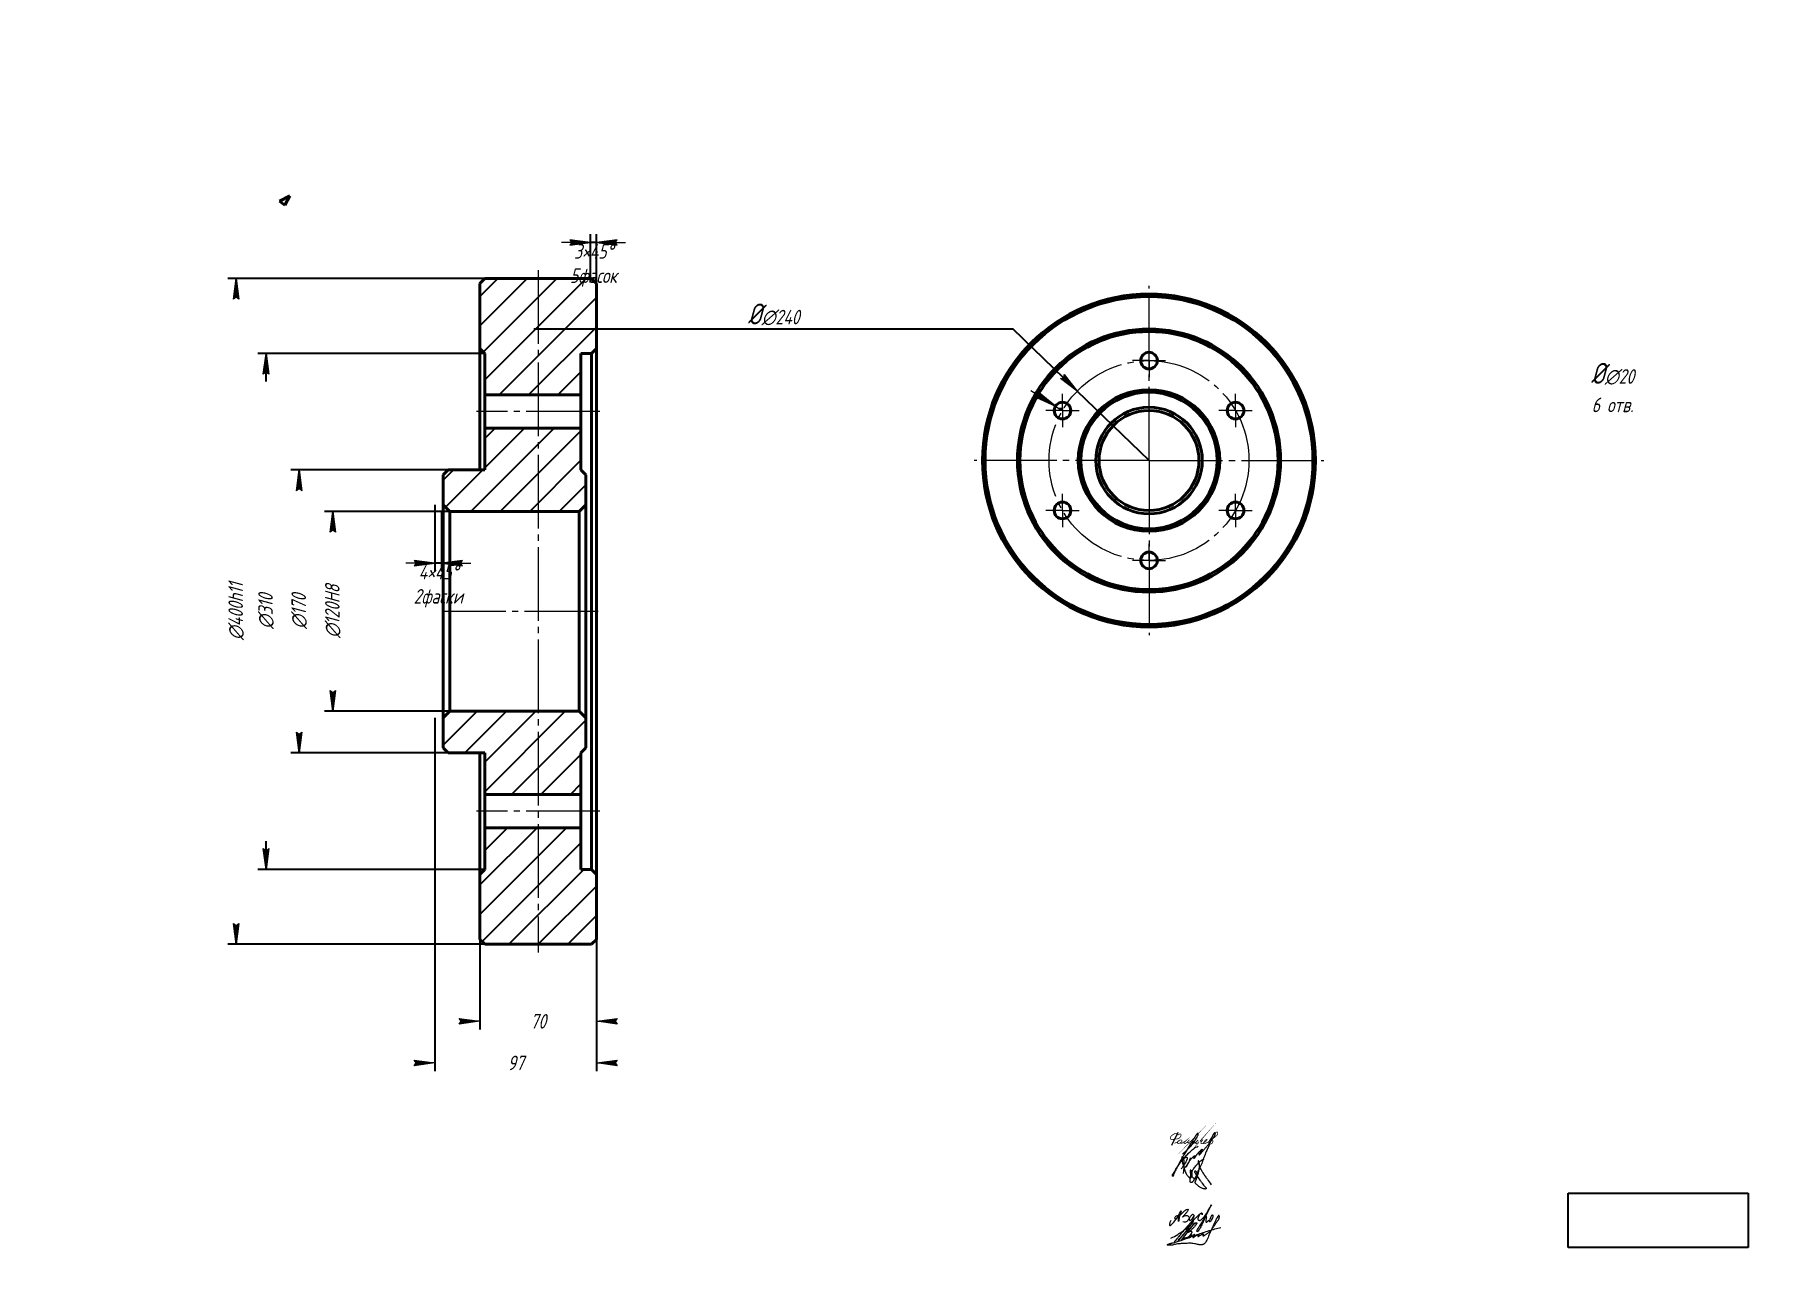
# Model space of a CAD drawing. Header units: millimetres. Extents: x 0 to 420, y 0 to 297.
import ezdxf

# ---------------------------------------------------------------- set-up
doc = ezdxf.new("R2010")
doc.units = ezdxf.units.MM
for name, pattern in [('K5LT32789', [0]), ('K5LT32790', [0]), ('K5LT32791', [0]), ('K5LT_AXLED', [22.18520736694336, 17.68520736694336, -1.5, 1.5, -1.5]), ('K5LT_BASIC', [0]), ('K5LT_THIN', [0])]:
    doc.linetypes.add(name, pattern=pattern)
doc.layers.add('Системный слой', color=7, linetype='Continuous')
doc.styles.add('KDIMTEXTSTYLE', font='GOST_AU.SHX', dxfattribs={"width": 0.96, "oblique": 15, "height": 5})
doc.dimstyles.new('KDIMSTYLE (0.20)', dxfattribs={"dimtxt": 5, "dimasz": 1, "dimexe": 2, "dimexo": 0.0625, "dimgap": 1, "dimtad": 1, "dimlfac": 5, "dimtxsty": 'KDIMTEXTSTYLE', "dimsah": 1, "dimcen": 0.09, "dimdle": 1, "dimadec": 0, "dimazin": 0, "dimtfac": 0.667, "dimtmove": 0, "dimatfit": 3, "dimfxl": 1, "dimtvp": 1, "dimtolj": 1, "dimtzin": 0, "dimarcsym": 0})
doc.dimstyles.new('KDIMSTYLE (0.40)', dxfattribs={"dimtxt": 5, "dimasz": 1, "dimexe": 2, "dimexo": 0.0625, "dimgap": 1, "dimtad": 1, "dimlfac": 2.5, "dimtxsty": 'KDIMTEXTSTYLE', "dimsah": 1, "dimcen": 0.09, "dimdle": 1, "dimadec": 0, "dimazin": 0, "dimtfac": 0.667, "dimtmove": 0, "dimatfit": 3, "dimfxl": 1, "dimtvp": 1, "dimtolj": 1, "dimtzin": 0, "dimarcsym": 0})
picture_1 = doc.add_image_def('image1.jpg', size_in_pixel=(394, 119))

msp = doc.modelspace()

# ---------------------------------------------------------------- blocks, each defined once
blk = doc.blocks.new('U0')
at = {"layer": 'Системный слой', "color": 30, "linetype": 'K5LT_AXLED', "lineweight": 18, "true_color": 0xff8000}
for q in [(267.6657331998713, 222.7470046944214), (263.6657331998713, 218.7470046944214), (267.6657331998713, 214.7470046944214), (271.6657331998713, 218.7470046944214)]:
    blk.add_line((267.6657331998713, 218.7470046944214), q, dxfattribs=at)
blk = doc.blocks.new('U1')
at = {"layer": 'Системный слой', "color": 30, "linetype": 'K5LT_AXLED', "lineweight": 18, "true_color": 0xff8000}
for q in [(246.8811235090448, 210.7470046944214), (242.8811235090448, 206.7470046944214), (246.8811235090448, 202.7470046944214), (250.8811235090448, 206.7470046944214)]:
    blk.add_line((246.8811235090448, 206.7470046944214), q, dxfattribs=at)
blk = doc.blocks.new('U2')
at = {"layer": 'Системный слой', "color": 30, "linetype": 'K5LT_AXLED', "lineweight": 18, "true_color": 0xff8000}
for q in [(288.4503428906978, 210.7470046944214), (284.4503428906978, 206.7470046944214), (288.4503428906978, 202.7470046944214), (292.4503428906978, 206.7470046944214)]:
    blk.add_line((288.4503428906978, 206.7470046944214), q, dxfattribs=at)
blk = doc.blocks.new('U3')
at = {"layer": 'Системный слой', "color": 30, "linetype": 'K5LT_AXLED', "lineweight": 18, "true_color": 0xff8000}
for q in [(288.4503428906978, 186.7470046944214), (284.4503428906978, 182.7470046944214), (288.4503428906978, 178.7470046944214), (292.4503428906978, 182.7470046944214)]:
    blk.add_line((288.4503428906978, 182.7470046944214), q, dxfattribs=at)
blk = doc.blocks.new('U4')
at = {"layer": 'Системный слой', "color": 30, "linetype": 'K5LT_AXLED', "lineweight": 18, "true_color": 0xff8000}
for q in [(267.6657331998713, 174.7470046944214), (263.6657331998713, 170.7470046944214), (267.6657331998713, 166.7470046944214), (271.6657331998713, 170.7470046944214)]:
    blk.add_line((267.6657331998713, 170.7470046944214), q, dxfattribs=at)
blk = doc.blocks.new('U5')
at = {"layer": 'Системный слой', "color": 30, "linetype": 'K5LT_AXLED', "lineweight": 18, "true_color": 0xff8000}
for q in [(246.8811235090448, 186.7470046944214), (242.8811235090448, 182.7470046944214), (246.8811235090448, 178.7470046944214), (250.8811235090448, 182.7470046944214)]:
    blk.add_line((246.8811235090448, 182.7470046944214), q, dxfattribs=at)
blk = doc.blocks.new('U6')
at = {"layer": 'Системный слой', "color": 30, "linetype": 'K5LT_AXLED', "lineweight": 18, "true_color": 0xff8000}
for q in [(267.6657331998713, 236.7470046944214), (225.6657331998713, 194.7470046944214), (309.6657331998713, 194.7470046944214), (267.6657331998713, 152.7470046944214)]:
    blk.add_line((267.6657331998713, 194.7470046944214), q, dxfattribs=at)
blk = doc.blocks.new('KDIMARROW_02')
at = {"layer": 'Системный слой'}
blk.add_hatch(color=0, dxfattribs=at).paths.add_polyline_path([(4.5, -5.51091059616309e-16), (5, 0.6582624912261956), (0, 0), (5, -0.658262491226197)])
at = {"layer": 'Системный слой', "color": 0, "linetype": 'K5LT_THIN', "lineweight": 18}
for p, q in [((0, 0), (-1, 0)), ((5, 0.6582624912261956), (0, 0)), ((0, 0), (5, -0.658262491226197)), ((0, 0), (7, -8.572527594031472e-16)), ((4.5, -5.51091059616309e-16), (5, 0.6582624912261956)), ((5, -0.658262491226197), (4.5, -5.51091059616309e-16))]:
    blk.add_line(p, q, dxfattribs=at)
blk = doc.blocks.new('KDIMARROW_01')
at = {"layer": 'Системный слой'}
blk.add_hatch(color=0, dxfattribs=at).paths.add_polyline_path([(-5, -0.6582624912261956), (0, 0), (-5, 0.658262491226197), (-4.5, 5.51091059616309e-16)])
at = {"layer": 'Системный слой', "color": 0, "linetype": 'K5LT_THIN', "lineweight": 18}
for p, q in [((-4.5, 5.51091059616309e-16), (-5, 0.658262491226197)), ((-5, 0.658262491226197), (0, 0)), ((0, 0), (-5, -0.6582624912261956)), ((-5, -0.6582624912261956), (-4.5, 5.51091059616309e-16)), ((0, 0), (-1, 0))]:
    blk.add_line(p, q, dxfattribs=at)
blk = doc.blocks.new('U8')
at = {"layer": 'Системный слой', "color": 150, "linetype": 'K5LT_BASIC', "lineweight": 40, "true_color": 0x0080ff}
for p, q in [((106.9049927277453, 192.5000740397523), (106.9049927277453, 221.7000740397523)), ((106.9049927277453, 95.30007403975229), (106.9049927277453, 124.5000740397523))]:
    blk.add_line(p, q, dxfattribs=at)
blk = doc.blocks.new('U16')
at = {"layer": 'Системный слой', "color": 5, "linetype": 'K5LT32789', "lineweight": 18, "true_color": 0x0000ff}
for points in [[(272.8744892305639, 12.11013878404071), (272.7281713849908, 11.70303116327929), (272.5831836330267, 11.2996243299535), (272.5365767788396, 11.04887133592953), (272.6444943766244, 10.94095373814497), (272.7943627913227, 10.94095373814497), (272.9353999997871, 11.08199094660912), (273.3392675282171, 11.48585847503918), (274.3347027175747, 12.48129366439687), (275.7605651874895, 15.28423485537266), (274.9034155068329, 13.18909051972648), (274.7523800719933, 11.31575647570489), (274.7523800719933, 13.04279110843606), (274.5789663290932, 13.32192819916551), (274.1653547142104, 13.23260059335723), (273.8832494323393, 12.95049531148624), (273.7852863686537, 12.69665831335104), (273.880303455043, 12.51801244367206), (274.1374120700911, 12.51801244367206), (274.7523800719933, 13.04279110843606), (275.5930058754383, 13.88341691188114), (276.1767663018559, 14.46717733829854), (276.8325829146808, 14.89813258094753), (277.1156624634619, 14.8135553503277), (277.0444546435745, 14.57522314938313), (276.8770734103822, 14.27385294050134), (276.3259380201754, 13.62115045539201), (275.8665477460406, 13.07710051976707), (275.5536202716459, 12.86550449065462), (276.1660234196067, 13.27960067883748), (276.6588425694459, 13.3701606221718), (276.9781386881401, 13.30007273652254), (277.1956679388764, 13.13885892210808), (277.2939147594577, 12.87601884124405), (277.2939147594577, 12.56411023397294), (277.1009411656738, 12.27673822538972), (276.9068962976937, 12.08269335740923), (276.6035622875399, 11.77935934725562), (276.2693027562058, 11.70319931815345), (275.8026485030259, 11.7873094519008)], [(278.4984738768231, 13.37796536605774), (278.3394790221445, 13.62183664294778), (278.0896524295028, 13.62183664294778), (277.8541308746771, 13.38631508812202), (277.5874266101425, 13.11961082358746), (277.3742118725964, 12.75410611279719), (277.2833559418683, 12.27203411504277), (277.4309207266083, 12.12446933030304), (277.690290353481, 12.18812483295031), (277.8492628115786, 12.34709729104767), (278.0351340325145, 12.57034086140035), (278.2912023586472, 12.960502207644), (278.5702175228288, 13.5178982469827), (278.2912023586472, 12.960502207644), (278.1943950076118, 12.511173700619), (278.1943950076118, 12.24953872968533), (278.2598471618301, 12.18408657546703), (278.3792761213448, 12.22574948599274), (278.9220650074647, 12.83425526506969), (279.5147877615159, 13.37202856481406), (279.8139657106269, 13.64347067127008), (280.1349814007622, 13.85541777574733), (280.2819524510025, 13.94493689127347), (280.4002550741574, 13.94493689127347), (280.4611966503802, 13.78022452128707), (280.4611966503802, 13.59760832819563), (280.4611966503802, 13.40425357801621), (280.4611966503802, 13.78022452128707), (280.4002550741574, 13.94493689127347), (280.2819524510021, 13.95245380699933), (279.8139657106269, 13.64347067127008), (279.3821509248184, 12.78479437728936), (279.3821509248184, 12.40334905867792), (279.5578733965208, 12.22762658697545), (279.805512224189, 12.16343876326289), (280.0564637804247, 12.16343876326289), (280.258897168926, 12.36587215176394), (280.5150503792178, 12.62202536205629), (281.3395922545463, 13.44656723738487), (283.3254265400832, 17.13543740475131), (281.3395922545463, 13.44656723738487), (280.634380562009, 11.6844496048642), (280.0930311454351, 10.54395785628648), (279.6045792105637, 9.77812917973867), (279.284146031893, 9.396945435375784), (279.1846781160784, 9.480560806995413), (279.1846781160784, 9.806897676087544), (279.4137587729088, 10.21685458776818), (279.8313984832432, 10.77425529807576), (280.4959132688313, 11.87260089588935), (281.1698114088442, 13.0223345920075), (281.3158842328878, 13.16840741605108), (281.4255202820739, 13.15274993823684), (281.4573216722874, 12.97372104912219), (281.4008557576777, 12.58495165155736), (281.3557853601483, 12.27464070703851), (281.2949640232069, 11.96758037384924), (281.3580466591756, 11.7415148297209), (281.4841877383431, 11.67480872542498), (281.6603254716439, 11.85094645872547), (281.9925019336657, 12.11210948799462), (282.2909963878926, 12.41060394222157), (282.1004742459644, 12.01420598361608), (282.1897149753203, 11.9249652542604), (282.3237371821196, 11.86926115325431), (282.4725710752995, 11.92500916493142), (282.6603700112649, 12.11280810089673), (283.1609520240268, 13.15624849380828), (283.1014257245824, 13.36809560915179), (282.9116576722255, 13.42012552972781), (282.666064813541, 13.36065942694901), (282.5060659590952, 13.04846589058533), (282.3907148533257, 12.69166927391186), (282.2909963878926, 12.38322653425229)]]:
    blk.add_open_spline(points, degree=3, dxfattribs=at)
blk = doc.blocks.new('U17')
at = {"layer": 'Системный слой', "color": 5, "linetype": 'K5LT32790', "lineweight": 18, "true_color": 0x0000ff}
blk.add_open_spline([(275.9565120655885, 23.39663235306281), (275.9828175889199, 24.34602861263716), (276.2216054260267, 25.41844136092215), (276.1113656749434, 26.55201551715169), (276.0518850471864, 26.77209403124053), (275.9933240797308, 26.91920887977685), (275.9275339868241, 27.0460859037552), (275.8558447943807, 27.15906238826202), (275.7866020579609, 27.25280764425693), (275.7290549823492, 27.32242565825314), (275.6881191749146, 27.36481143912997), (275.6616388319853, 27.38763330127864), (275.6450014290708, 27.39968624752478), (275.6325905137359, 27.40711706804709), (275.6225951616495, 27.41186953932257), (275.6142589894666, 27.41479975781687), (275.6071361847684, 27.41640038847186), (275.600928880481, 27.4169778224593), (275.5954433206064, 27.41672663733243), (275.5904733791028, 27.41576200242216), (275.5858345389116, 27.41410809723516), (275.5813114838474, 27.41170405915355), (275.5768308031075, 27.40843911422073), (275.5723548107155, 27.40416606779172), (275.5678774610509, 27.39871811425502), (275.5633674429486, 27.39182436301687), (275.5588042645705, 27.38310834729464), (275.5541792035104, 27.37204063564482), (275.5494968248056, 27.35785015575485), (275.5447766426721, 27.33933768675939), (275.5400514859486, 27.31439694843976), (275.5355030865478, 27.27953727029836), (275.5315772337048, 27.22839823203739), (275.5296548115054, 27.15798929983649), (275.5303416972798, 27.06866941215799), (275.5345526937024, 26.96780282471556), (275.5441115754325, 26.85744873618069), (275.5610351595583, 26.73389009042043), (275.5907251170381, 26.5791935521253), (275.6377099815735, 26.3703354731486), (275.6979679778805, 26.05748526205153), (275.7862517751395, 25.61250111928112), (275.9365770572074, 25.05083418429268), (276.1570776549783, 24.44766168638407), (276.368015670112, 23.88157966449452), (276.5710563009731, 23.40803067871948), (276.7732040911979, 23.06405647972244), (276.9666047435666, 22.81619267790529), (277.1332507986111, 22.6431600234103), (277.2587037816417, 22.52150361413896), (277.3487319108686, 22.45583726295337), (277.407145607034, 22.42582337328531), (277.4506692126037, 22.40998598493761), (277.4904690200833, 22.40071078623023), (277.5302370188641, 22.39591500181663), (277.5709726100574, 22.39525555635265), (277.6120331869107, 22.39891881668427), (277.651705264163, 22.40679719705591), (277.6884385387333, 22.41837105858772), (277.7210494998162, 22.43280439643863), (277.7496804584294, 22.44951007637064), (277.7754781118672, 22.46888993900959), (277.801360306896, 22.49298454135493), (277.8302176627942, 22.52568804138582), (277.8658301441491, 22.57440303282411), (277.9111790716822, 22.64448699930395), (277.9639314235194, 22.7355044853401), (278.0118361922302, 22.83880309076767), (278.0461603386086, 22.94075754476873), (278.0659173449915, 23.03636085061163), (278.0745519461354, 23.13173807735535), (278.0736074450444, 23.24046015296594), (278.0594128020154, 23.37510345289894), (278.0273257974384, 23.54098807011988), (277.9785622122928, 23.72028212955743), (277.9232550620993, 23.88359377931084), (277.8730841648073, 24.00379757506735), (277.8276428786124, 24.08081556823336), (277.7904292600292, 24.13213528172582), (277.7569894860044, 24.17224659815665), (277.7270745916237, 24.20360413134949), (277.702930808674, 24.22452427880452), (277.6848380857525, 24.23688940366492), (277.6721950876815, 24.24362032769065), (277.6623435707619, 24.24753493577873), (277.6540761022778, 24.24974665058895), (277.6468869702404, 24.25074466456689), (277.6406387696536, 24.25079715237175), (277.6351341584614, 24.25013380719565), (277.6301792138607, 24.24890137771837), (277.625262135064, 24.24702467447364), (277.6201802514799, 24.24436980350001), (277.61479657119, 24.24071742618435), (277.6091284208477, 24.23590829760388), (277.603074683627, 24.22962734241656), (277.596502060174, 24.22139592080003), (277.5892108560728, 24.21043464046951), (277.5810132445803, 24.19561163164164), (277.5715930748981, 24.17497436285768), (277.5612282675807, 24.14695450005442), (277.5504729595263, 24.11070769182743), (277.5407710138276, 24.06745056851534), (277.5340083381984, 24.017919720566), (277.5315407039764, 23.96139791010569), (277.5351226584722, 23.89229031825408), (277.5485041711319, 23.79947875134036), (277.5722052222116, 23.66641509345081), (277.6017276034838, 23.49553945510198), (277.6481413425435, 23.30491802369011), (277.7153847671277, 23.12760128958362), (277.7996180119328, 22.96379048785911), (277.8999726262145, 22.8078341574562), (278.0200569235425, 22.65502038077508), (278.1504903448559, 22.51942939209226), (278.2741273643957, 22.41091546200741), (278.3821159154094, 22.3366130103912), (278.4734240286725, 22.28973388069335), (278.5523537764223, 22.2594978933864), (278.6238634580141, 22.24045203580982), (278.6874246422922, 22.23094008869967), (278.7420039597491, 22.22917731333948), (278.7881122125014, 22.23311433956607), (278.8273381439114, 22.24121869490392), (278.8613748846457, 22.25256014168394), (278.8921419121283, 22.26704926779576), (278.9224234934299, 22.2854538972293), (278.9546308197183, 22.30974476701621), (278.9907088256026, 22.34297392227344), (279.0321588877575, 22.38917536611436), (279.0795892345199, 22.4525709722021), (279.1319413392914, 22.53393548396636), (279.1833691250457, 22.63154885510241), (279.2272975042785, 22.7399854504568), (279.2605168422761, 22.85532845817494), (279.282039633264, 22.97746145778075), (279.2918534409678, 23.10960808218169), (279.2884522836422, 23.25047633622191), (279.272173577439, 23.39218833673303), (279.2437675357506, 23.52199268718482), (279.2063129581268, 23.63062824349663), (279.1655988303782, 23.71669246008906), (279.1244453950387, 23.78258240981069), (279.0839178396715, 23.83320689784088), (279.0435624949625, 23.87308452279112), (279.0013277532886, 23.90653970430191), (278.9561711442004, 23.93532359332977), (278.9086518101769, 23.95916472646587), (278.8622419687824, 23.97698992507068), (278.8206654402128, 23.98856364700265), (278.7862219903467, 23.99358948503874), (278.7581629110408, 23.99413141558281), (278.7341631708534, 23.99181224413766), (278.711797876203, 23.98707951104839), (278.6902045927382, 23.98013066533676), (278.6697389903009, 23.97116793676574), (278.6514870407858, 23.96076211465706), (278.6363343820778, 23.94977316834667), (278.6244313119377, 23.93891878901414), (278.6153643957757, 23.92852228417132), (278.6087087386114, 23.91881866433459), (278.6038339943065, 23.90955746789629), (278.6002057744012, 23.90030769917476), (278.5973908699877, 23.88998177586799), (278.595558259458, 23.87816277640277), (278.5949963356913, 23.86447388256403), (278.5960373099461, 23.84870760229077), (278.5991879596173, 23.82993965696511), (278.6053102887456, 23.80693208795483), (278.6160579788348, 23.77700803555646), (278.6343238994675, 23.73605725012504), (278.6627594360363, 23.67992294758488), (278.7003549581081, 23.60537471849557), (278.7487020870904, 23.51735606462509), (278.8150046117841, 23.41800081830897), (278.91006310611, 23.30284593890207), (279.0485083356385, 23.13840665246212), (279.2287189791755, 22.88487164740641), (279.4578653280709, 22.52149753577515), (279.7340417185645, 22.07087592122889), (280.092250853398, 21.59000802153966), (280.4508605257993, 21.11912629844946), (280.7512974286645, 20.70737685378418), (280.9616204863227, 20.40253218471153), (281.1324410940173, 20.24098926501219), (281.2438150246797, 20.14514488955984), (281.3104578735005, 20.07165252789537), (281.3515833024201, 20.01115905671222), (281.3765200255817, 19.96437781032589), (281.3931795819507, 19.92448954094743), (281.4028523419012, 19.891732651349), (281.4072165395166, 19.86598730795095), (281.4081637824014, 19.84629137233659), (281.4070470720559, 19.83061619935935), (281.4044964495134, 19.81750818189923), (281.4008252426, 19.80624893430581), (281.3961508673881, 19.79630044820919), (281.3903985443779, 19.78718754803859), (281.3833155401342, 19.77833268264922), (281.3744436453646, 19.76936960138025), (281.363166731955, 19.76007978665618), (281.3486883659321, 19.75035423517966), (281.3298310039033, 19.74012537475264), (281.3057171784974, 19.72980150908862), (281.276373422459, 19.72018884252867), (281.2423852637795, 19.7121227705627), (281.2036238755458, 19.7066285506221), (281.1578798992428, 19.70458612412719), (281.1008124083301, 19.70766688877583), (281.0243870893858, 19.71907219578154), (280.9132416468347, 19.74223579357223), (280.7489882906268, 19.7867690394919), (280.5098770588901, 19.87171954027858), (280.2218982410556, 19.9998574225877), (279.9197105605462, 20.14870470336496), (279.6799104434521, 20.30208533176011), (279.4896845431828, 20.46092966129004), (279.3159195656091, 20.61660938901423), (279.1299512302555, 20.78189198630722), (278.9675777513978, 20.92664043724764), (278.8675957931324, 21.04178094413942), (278.8209507801502, 21.1160227127576), (278.7987411951711, 21.16399122747589), (278.7855397689133, 21.20530759893663), (278.777499631102, 21.24472370805105), (278.7735083953059, 21.28459105498743), (278.7735565821044, 21.32499549342953), (278.7777052979456, 21.36540357338117), (278.7866616750911, 21.40813853368897), (278.8012716742377, 21.45532421371263), (278.8254635208139, 21.51629949152695), (278.8625198740834, 21.59750215141139), (278.9180740678211, 21.72324650559241), (278.9908197539992, 21.89587473619841), (279.0649088483523, 22.12509153253387), (279.1485679765281, 22.37503582683823), (279.2507578432166, 22.64529303505716), (279.3691313577623, 22.97240718627373), (279.5024205689261, 23.38972544420059), (279.6193927158022, 23.86848770997958), (279.6894407511836, 24.31637199023604), (279.7341832582645, 24.67584941668233), (279.7857393245459, 24.95728199482843), (279.8284799382399, 25.18612705683844), (279.836808214949, 25.37117435886813), (279.8200408422945, 25.51835499016656), (279.7908108476188, 25.65991177026746), (279.7481968415003, 25.81940664756553), (279.708308587007, 25.98547360757385), (279.678731269444, 26.13533311802394), (279.6491085640943, 26.24752057719024), (279.6253503506682, 26.32568966080021), (279.6069961857592, 26.37658702187966), (279.59150955786, 26.40821695104592), (279.5795832060535, 26.4264276608842), (279.5705089656882, 26.4372883701719), (279.5625935128551, 26.44475094910163), (279.5552828669989, 26.45009432794978), (279.5483314560652, 26.453898025341), (279.5415781643327, 26.45648725865081), (279.5348969186868, 26.45805101244687), (279.5283063618927, 26.45867900812217), (279.5217824275692, 26.45846798683243), (279.5152363108543, 26.45749242236806), (279.5082536211188, 26.45573135603158), (279.5005415037377, 26.45299129960787), (279.4920511041075, 26.44903494085074), (279.4832144887162, 26.44382636820021), (279.4747972625365, 26.43766571631892), (279.4672536887873, 26.43087299610784), (279.4607149020662, 26.42357248148892), (279.4548263398462, 26.41536187376033), (279.4495939159384, 26.40598768047923), (279.4451211791185, 26.39520657935532), (279.4415901603165, 26.38294082510174), (279.4391360122276, 26.3687683216811), (279.4380070853138, 26.35201587282572), (279.4386675689705, 26.3315519094549), (279.4419541867201, 26.30596673661293), (279.4489939102535, 26.27412612973694), (279.4608545202007, 26.2348476054529), (279.4795513237913, 26.18573354833151), (279.5082017298052, 26.12453114390209), (279.5473457903306, 26.04787954739041), (279.5860363588321, 25.95082896415352), (279.6223357367015, 25.83421697243875), (279.6624653803828, 25.69527259986882), (279.7215459668204, 25.51880728662738), (279.7976864309757, 25.30574316908843), (279.8700094879613, 25.06392163276072), (279.9312954064621, 24.83934595644982), (280.0064840976673, 24.64098810485129), (280.0966032164817, 24.47166773660297), (280.2034310045508, 24.29921901645494), (280.327828291676, 24.10571094284114), (280.4695503074112, 23.86123263743011), (280.6540169691945, 23.5369835280747), (280.892610498253, 23.16638515621517), (281.164891550966, 22.77675637846278), (281.4286710425581, 22.40829836652671), (281.9042194512556, 21.74184535866431), (282.2797044494553, 21.18968047689719), (282.56622562188, 20.74911764258059)], degree=3, knots=[0, 0, 0, 0, 23.08892411003839, 25.90578379320913, 27.36849658095113, 28.57853477437289, 29.7218750749431, 30.81396087475684, 31.80518275617818, 32.5340116185717, 32.99290285232896, 33.22579348087665, 33.37704679038229, 33.48833048874886, 33.57455142486756, 33.64380518652092, 33.70122378259412, 33.75036659537633, 33.79386957008623, 33.83335544025108, 33.87214105272245, 33.91235496550996, 33.95658983186728, 34.00557035799107, 34.061357419905, 34.12646780763512, 34.20410929927907, 34.29854880647121, 34.4157438501339, 34.56455491175546, 34.75945876534566, 35.02822874118409, 35.41286378006095, 35.99717510029608, 36.72813949276635, 37.56894107973724, 38.43382537174505, 39.40133199336037, 40.578430721351, 42.23539782704537, 44.56960189155861, 48.26913254375512, 53.18771198246659, 58.58434017403594, 63.76404376679448, 67.77867569014562, 70.99814287695813, 73.36983390960212, 75.34981577454691, 76.79687388843904, 77.58132367445822, 78.02891375208497, 78.378086715233, 78.69680269722102, 79.01348919569972, 79.34337265075953, 79.67858665453129, 80.00682416916896, 80.31793205149701, 80.60647145028561, 80.86603481811044, 81.11641040457833, 81.38398339074794, 81.71835383148989, 82.1678102968112, 82.8393613365416, 83.73323474227259, 84.70542236921145, 85.58272421559701, 86.32439137188506, 87.05711592911308, 87.8907574961167, 88.94534148899339, 90.32114124951465, 91.96557055710285, 93.42636652596606, 94.48421544317516, 95.10102119904894, 95.58099742489627, 96.01314099800784, 96.36109308967781, 96.62600156797119, 96.78273890043828, 96.889142367443, 96.97113807639755, 97.038129668233, 97.09527188758723, 97.14590073358623, 97.18856061114779, 97.2287471840586, 97.26891537016509, 97.31531058982989, 97.36686141375753, 97.42565515127394, 97.49445365730666, 97.57714175019537, 97.6796234518885, 97.81191523042803, 97.98566281873885, 98.22679687241516, 98.53258681418663, 98.89778635319205, 99.29603614677359, 99.73782124223918, 100.2617239247368, 100.964229309618, 101.999780239612, 103.5254109190041, 105.1506671389526, 106.7245298989554, 108.093531563326, 109.5903133920281, 111.1953020837693, 112.7774834854757, 114.1263943636619, 115.159714159532, 115.933249703592, 116.5991051072816, 117.1966867350474, 117.716186105381, 118.1472776884506, 118.5120913932663, 118.8308284389657, 119.1120840017018, 119.3761473530127, 119.6502541760029, 119.9661844048676, 120.3484720487786, 120.8326110054183, 121.4625745633854, 122.257883948525, 123.1663167729581, 124.1218957718332, 125.0774414802364, 126.058759075695, 127.1107217357935, 128.2713802827618, 129.4555411470182, 130.5492798125666, 131.4722221457924, 132.2240763945491, 132.8428036707044, 133.3435270316868, 133.7861618193668, 134.2097331793344, 134.6419531666712, 135.07675082757, 135.4909341445828, 135.8405670411855, 136.1161996801323, 136.3290212946846, 136.5165823049759, 136.6970732021236, 136.8799095666845, 137.0632951286719, 137.2354651043024, 137.3861300135916, 137.5142614765161, 137.6235479569736, 137.7184450497249, 137.7976892899042, 137.8756507401737, 137.9579435297707, 138.0555159514176, 138.163779376122, 138.2880427438782, 138.436309489426, 138.6225163233996, 138.8620748680995, 139.2031278659684, 139.7043262486523, 140.3810974906251, 141.2189148674305, 142.1273174818552, 143.2595165690257, 144.8211407952124, 147.3177643775447, 150.7571101410823, 155.1951704424444, 160.0691713325595, 165.2244643996175, 169.4711417493419, 172.4214110687776, 174.0929247216289, 175.1382982941582, 175.9667476052343, 176.4795577137869, 176.9002722075947, 177.2447515993877, 177.5213496275962, 177.722930126645, 177.8737085289891, 177.9963222724827, 178.1014362024326, 178.1953143978301, 178.2815173063154, 178.3661181765914, 178.4549126387874, 178.5547545514223, 178.6700486309557, 178.8070744895659, 178.9752011110635, 179.1872344806044, 179.4394731118456, 179.7197270048918, 180.0295107225544, 180.3832688069577, 180.8234477103547, 181.4071105080071, 182.2468370647849, 183.5636180390767, 185.5124136486446, 188.3659008144822, 191.1693595490507, 193.6361941483106, 195.2159308876024, 197.1470862219489, 199.2692247613871, 201.224518318486, 202.3921757305919, 202.9354455009734, 203.335749427751, 203.6650385457113, 203.9804397921348, 204.3052698204951, 204.6306664143438, 204.9542103018015, 205.2842401760186, 205.68312192184, 206.1453122097258, 206.8668041367929, 207.8378621120557, 209.464316382984, 211.3873392381132, 213.6481330480264, 215.8281705148584, 218.3616311862739, 222.0463208053261, 226.400788772624, 230.2376141698672, 232.9871267002133, 235.1430689373578, 237.1452347941266, 238.6001234124407, 239.5943196481266, 240.7144690296747, 242.0868590309205, 243.5795128043555, 244.8370298052072, 245.7730677623126, 246.3794493830385, 246.8095402814596, 247.0775336538936, 247.2275167539396, 247.3339800160057, 247.4184700209773, 247.4895205515942, 247.5520115162512, 247.6092220325807, 247.6636060178384, 247.7171677520884, 247.7685920257453, 247.8207844363665, 247.8766770811286, 247.9421914551861, 248.0180825757098, 248.1024702365821, 248.1894206015074, 248.2694707678351, 248.3470721801384, 248.425636522534, 248.5128864112118, 248.6056793825818, 248.7068161418586, 248.8204129671911, 248.9522817326213, 249.1114892801304, 249.3139564207763, 249.5741553291382, 249.8978203062795, 250.3037087529917, 250.8417906157673, 251.5282721942539, 252.3812439797572, 253.3595934924577, 254.4759627763927, 255.8726873418201, 257.8510916368267, 259.9382727246121, 261.9636029003651, 263.4698826802768, 265.0464480200878, 266.5866947374772, 268.3669126827913, 270.599666274059, 273.4070816914232, 277.3730272345561, 281.2342012594908, 284.8823428619705, 288.313022516428, 301, 301, 301, 301], dxfattribs=at)
blk = doc.blocks.new('U18')
at = {"layer": 'Системный слой', "color": 5, "linetype": 'K5LT32790', "lineweight": 18, "true_color": 0x0000ff}
for points, knots in [([(275.7046891133616, 28.156126673567), (276.406627737911, 28.64778021375398), (277.2889611242774, 29.4811278103488), (278.2449653556757, 30.70417980448374), (278.83167662199, 31.47429239892904), (279.1789754946176, 32.13008540020024), (279.402106226353, 32.52367834603848), (279.4748680091242, 32.73096223569684), (279.4973705163697, 32.8376378350556), (279.506548190294, 32.9028983820519), (279.5069446937674, 32.944193803906), (279.5035258639311, 32.97021352107078), (279.4988380236252, 32.98803828799342), (279.4932261963215, 33.0020763169814), (279.4867811142981, 33.01379287854921), (279.4794745388779, 33.02394585433758), (279.4711006826282, 33.03306453630026), (279.4612706555139, 33.04169180262907), (279.4496193063077, 33.049947400166), (279.435986600136, 33.05762869969554), (279.4206454871968, 33.0642872494238), (279.4042013569859, 33.06945785204667), (279.3875220968373, 33.07280131842109), (279.3714964903461, 33.07422221241164), (279.3567131435298, 33.07388144664274), (279.3431761233139, 33.07198438280916), (279.3303958594449, 33.06861965167519), (279.3175819032624, 33.0636783960943), (279.3040701285328, 33.0567145209784), (279.2891330915078, 33.04692607109033), (279.2717739861002, 33.03290744066581), (279.2498331643069, 33.01162220568236), (279.2186917932115, 32.97657686991793), (279.1670847931499, 32.91652293921238), (279.0792072329302, 32.80828899718936), (278.9387702944732, 32.61780533466668), (278.7394546103671, 32.30718453062065), (278.4729033805708, 31.84496702219731), (278.0504343596025, 31.18965202546389), (277.4006261676599, 30.16940942947787), (276.5379772034052, 28.74565612085971), (275.586164418589, 27.11025404139369), (274.7979130344357, 25.68348734891626), (274.2745885870165, 24.69893388881925), (273.9862362885601, 24.12813955403473), (273.8301045524338, 23.77969056730927), (273.7201521087015, 23.51591358665556), (273.6298261867279, 23.28802885437068), (273.5527516752712, 23.08558499599266), (273.4960335317539, 22.9327587257396), (273.4632255997937, 22.84360225936749), (273.443676254395, 22.80324429123476), (273.4339762185957, 22.78661462003993), (273.4266874397669, 22.77617148769232), (273.4206608611373, 22.76900715118964), (273.4154322982244, 22.76393704618118), (273.4107652145501, 22.76034722524929), (273.4065061944272, 22.75786474810002), (273.4025428536681, 22.75625060525954), (273.3987864353837, 22.75535161752325), (273.3951631415741, 22.75507513255045), (273.3916088662465, 22.75537467027584), (273.3881405650965, 22.7562237762389), (273.3848050846627, 22.75756526382784), (273.3816133551784, 22.75932860923248), (273.3784109386327, 22.76155735043798), (273.3749546788358, 22.76443400626431), (273.3710016248353, 22.76828535567014), (273.366306940412, 22.77357276374482), (273.3605911851045, 22.78096588065418), (273.3534186740392, 22.79158505229353), (273.3443728335253, 22.80693500469744), (273.333150714281, 22.82871751907723), (273.3206517851285, 22.85755097033982), (273.3090069153142, 22.89281391264231), (273.3003445276338, 22.93218990535144), (273.2957634818691, 22.9740403509295), (273.2956858084265, 23.01766971900506), (273.3004905055275, 23.06342004454766), (273.3106635806644, 23.1111814222655), (273.3268278522116, 23.16131622556486), (273.3504826460023, 23.21513672985722), (273.3877807265884, 23.28176988768737), (273.4523112889752, 23.38471002208675), (273.5701421386644, 23.57853988683391), (273.8023927681689, 23.94731223620838), (274.2303678933304, 24.6240830308636), (274.8582613967007, 25.58245901903419), (275.6519220822699, 26.74068237068477), (276.5898177552288, 27.75991409903605), (277.498729427323, 28.6259179333542), (278.2362365471255, 29.29163780593316), (278.891168147469, 29.73911615366384), (279.2939792370639, 29.92655717892066), (279.4830190426753, 30.01587016338098)], [0, 0, 0, 0, 8.550608616909479, 12.05498909731316, 15.54800864636031, 18.19112149729409, 19.49899547586825, 20.05820856276075, 20.38161509008001, 20.58967061819273, 20.71666537517187, 20.79367975743621, 20.85170144345296, 20.90072235485522, 20.94465307224176, 20.98524465825564, 21.02564223243174, 21.06834027274877, 21.11593940290885, 21.16833782892286, 21.22470724871314, 21.28305186546078, 21.34057559650208, 21.39466303008514, 21.44378103840279, 21.48828891869076, 21.53119048967674, 21.57580767080184, 21.62550805067395, 21.68308106465782, 21.75428657315771, 21.84854811100129, 21.98874998667692, 22.22341503732463, 22.64135142255019, 23.38396024610536, 24.59145537447172, 26.33319310262997, 28.72517486315826, 32.39414345489543, 38.44413720066752, 45.386804132957, 51.3366439952876, 54.75928160654442, 56.55021407149562, 57.73619828659556, 58.58106772181609, 59.41081735012408, 60.19037519759497, 60.74860237604653, 61.04454549420441, 61.13979306103076, 61.19713002219413, 61.23708949006024, 61.2671348063732, 61.29071298422787, 61.30986155532154, 61.32593719236645, 61.33991703943459, 61.35255107389896, 61.36445007752456, 61.37614187831995, 61.38811066680237, 61.40006167387295, 61.41202200248679, 61.42454207551994, 61.43906624348642, 61.45699012410813, 61.47974062644996, 61.50979512866817, 61.55047455772206, 61.60794197523685, 61.68805755052679, 61.79563498556981, 61.92221881037423, 62.05916765616627, 62.19849487994397, 62.34287054750136, 62.4951123545238, 62.65815684757621, 62.83085476293896, 63.02153046686268, 63.2457091914174, 63.59456840449479, 64.23786481718554, 65.5163435666815, 67.95744178744798, 72.25357323446096, 76.98975279678383, 81.9773654752493, 86.09099495459934, 89.56281137385866, 91.90558766368395, 94, 94, 94, 94]), ([(277.5331826973557, 27.17224751710975), (277.4770255269484, 26.8281895231292), (277.309105365442, 26.39090581748368), (277.0525721550139, 25.86030067096542), (276.8771667770778, 25.57955485646031), (276.7565838543785, 25.35099496483681), (276.6840889262787, 25.20629994258545), (276.6410354528629, 25.12340945112214), (276.6101317662382, 25.07435177416801), (276.5828030276386, 25.03725545759036), (276.5567860934873, 25.00553834671547), (276.5303233668731, 24.97572897504512), (276.5035322986472, 24.94743021146607), (276.4791371726185, 24.92276718858434), (276.4606271237246, 24.90511845178617), (276.4486062965927, 24.89459863329935), (276.4416775274873, 24.8890677657682), (276.4372775532783, 24.88587135110856), (276.4340400062118, 24.88376163084359), (276.431453639281, 24.88229416023569), (276.4292726312171, 24.88127814693854), (276.4273821482688, 24.88065432783515), (276.4257427921506, 24.88042568081491), (276.42429742772, 24.88068270825443), (276.4232177859289, 24.8816326320738), (276.4227105183185, 24.88311826275503), (276.4226168682005, 24.88497261464013), (276.4228405748674, 24.88724367436316), (276.4233607314629, 24.88992054743841), (276.4241679908641, 24.8930445601161), (276.4253180819057, 24.89680329186112), (276.4270146538205, 24.90173530503171), (276.429671414154, 24.9087786944489), (276.4340740725872, 24.91964414595523), (276.4405765078878, 24.93502426554173), (276.4489010642917, 24.95531300873662), (276.4585288991192, 24.97917830206435), (276.4700079666649, 25.00736307004755), (276.484074723234, 25.03936988427449), (276.5038623716194, 25.07614746020576), (276.5306282239517, 25.1164364290772), (276.5664148516349, 25.16469578131918), (276.6151061144462, 25.22736737659616), (276.685440231692, 25.32440313708813), (276.7782742945738, 25.46426720735332), (276.8832596929371, 25.63953001679587), (276.984381795749, 25.82155895795677), (277.0886729097285, 26.00755277041063), (277.2108485833303, 26.21162770917809), (277.3629272944026, 26.42780579676901), (277.5265012878776, 26.62088696773125), (277.6685639858942, 26.78907176891818), (277.8193943108581, 26.967951507577), (277.9974327190309, 27.17435163051331), (278.2031372735867, 27.37826754778573), (278.3605567381632, 27.52924413594278), (278.4611139853125, 27.60884699473482), (278.5142101769077, 27.64035507083281), (278.5538970184019, 27.65995005126032), (278.5929046353797, 27.67586855367341), (278.6289271100215, 27.68720030740934), (278.6583395101529, 27.69335078509991), (278.679978467893, 27.69548688011068), (278.6955767619831, 27.69532885267637), (278.7075212690474, 27.69385580061632), (278.7170732115296, 27.6914968414456), (278.7249000069732, 27.68847025071682), (278.7314136161974, 27.68488903786147), (278.7368499687363, 27.68082998442969), (278.7414056521601, 27.67631112524973), (278.7452536581917, 27.67127882396446), (278.7486355542559, 27.66552220528374), (278.7516586279155, 27.65873375656429), (278.7543300692307, 27.65052406997125), (278.7565694331096, 27.64042337456294), (278.7582303889146, 27.62766268338956), (278.7590360573549, 27.61075599989226), (278.7583587515603, 27.58724190699067), (278.7551745973021, 27.5547905138431), (278.7489966238006, 27.51370285768999), (278.7413426218735, 27.46668031538039), (278.7313980204201, 27.419347423799), (278.7180205803843, 27.37561056818987), (278.7010207461874, 27.33659586100882), (278.6788227609231, 27.29833756813005), (278.6507150534947, 27.25782356737133), (278.6172504294372, 27.21509751769281), (278.5846549797653, 27.17435917599192), (278.5544521450349, 27.14054187006977), (278.5288723920301, 27.11492683290732), (278.5057157769864, 27.09337559527381), (278.483758563109, 27.07397489445776), (278.4624093571541, 27.05610711767031), (278.4446660966914, 27.04232177671267), (278.4318377729073, 27.033314424091), (278.4237825086695, 27.02826544142263), (278.4184572278261, 27.02531506966326), (278.414577208886, 27.02345938323725), (278.4115935116584, 27.02227739986057), (278.4092003587494, 27.02154912321643), (278.4071865746247, 27.02115525622713), (278.4054374529521, 27.02105644706035), (278.403903420426, 27.02126750574698), (278.4025941905428, 27.02184033113696), (278.4015844987752, 27.02281969118167), (278.4009337632858, 27.02415001753539), (278.4005851206783, 27.02575914218752), (278.4004960785706, 27.02764128261884), (278.4006468903202, 27.0298057186902), (278.4010392492034, 27.03231158705304), (278.4017130566323, 27.03529267303139), (278.4027631148613, 27.03897403288516), (278.4043474971704, 27.04366067415489), (278.4067236790149, 27.0498117452349), (278.4103845170014, 27.05829874875516), (278.4162050495124, 27.0705461090603), (278.4246799921306, 27.08688986702546), (278.4352387598177, 27.10588247786018), (278.4463075218736, 27.12478286503665), (278.4571898492283, 27.1425974023783), (278.4693129002828, 27.16190557610744), (278.4854895521432, 27.18778549817702), (278.5068057370626, 27.22625049173448), (278.5335004131106, 27.27624455543611), (278.5697208912352, 27.33290666919922), (278.617957075823, 27.39172497134913), (278.6847036456182, 27.45898957471314), (278.773550580382, 27.53574232085484), (278.8839528707499, 27.62946445110734), (278.9872821095049, 27.73910274018064), (279.0847548360788, 27.85587475208123), (279.1752043284563, 27.96634383576685), (279.2753498490731, 28.08326401768886), (279.3789646610609, 28.20644137606291), (279.4820584716642, 28.34186369773212), (279.5879583354137, 28.47898413192257), (279.720951757146, 28.61929631121217), (279.8709423928599, 28.75731281529144), (280.0148919520466, 28.89165461327499), (280.1174614419112, 29.00017615990782), (280.1881211371085, 29.07988729424906), (280.2368760497233, 29.13468986542512), (280.2789365346039, 29.18137985997265), (280.314313967817, 29.22007046081231), (280.343299711853, 29.24877669926613), (280.3646620637494, 29.2668309308514), (280.3790764297516, 29.2768794932058), (280.3890572609693, 29.28252153813065), (280.3967795987404, 29.28591119125085), (280.4031275816336, 29.28789263275604), (280.4085189718006, 29.2888743509304), (280.4132088695569, 29.28909204153007), (280.4173700512111, 29.28868626567336), (280.4211262130059, 29.28773627494556), (280.4244516578863, 29.28632610785772), (280.4273923394599, 29.28454571809544), (280.4300116932429, 29.28245740019003), (280.4325676914025, 29.27989574417421), (280.435167988135, 29.27668071447019), (280.437871782894, 29.27256573679369), (280.4406521496989, 29.26735180770876), (280.4435041747813, 29.26069222855222), (280.4464007818879, 29.25206948950517), (280.4492594869177, 29.24069451674524), (280.4518004906324, 29.22572555660233), (280.4534030455231, 29.20743712364984), (280.4535056768228, 29.18722539320976), (280.4517647233992, 29.16701505164494), (280.4481020840508, 29.14726410904896), (280.4423490679891, 29.12730573486121), (280.4337257390949, 29.10579478349038), (280.4207960507383, 29.08111134310539), (280.4000941299288, 29.04943851680292), (280.3653460563187, 29.00338777911989), (280.3136141995049, 28.93499358724731), (280.2419017644731, 28.84386688612008), (280.1562522301697, 28.73432917186128), (280.0750823048755, 28.60881360461778), (279.9970421945794, 28.4847642579285), (279.9132973763234, 28.38816682971611), (279.8511561921576, 28.30453977773669), (279.8045424188509, 28.23808855789986), (279.7615491301149, 28.18868001762294), (279.7248257998495, 28.15345496175379), (279.7006583493458, 28.12527994140927), (279.6871441774537, 28.10386810740312), (279.6796870437998, 28.08748049031274), (279.6752951782204, 28.07335294655022), (279.6728449352277, 28.06017469979079), (279.6718791074433, 28.04722204145619), (279.6721728320064, 28.03383541243292), (279.6738034060165, 28.02008881112488), (279.6767419766612, 28.00690244613452), (279.6806250610873, 27.99538909278695), (279.6849433811382, 27.98607745161181), (279.6893510019429, 27.97881299440814), (279.6936992908923, 27.97320171138767), (279.6980042304136, 27.96881666922678), (279.702421358412, 27.96531500559414), (279.7071758468899, 27.96242776443543), (279.7124593114993, 27.9600691673173), (279.7183880591444, 27.95827630465848), (279.7250501701678, 27.95712153832847), (279.7326024618062, 27.95669636080274), (279.7413038557821, 27.95714609566858), (279.7515315320442, 27.95871040626662), (279.7638820398701, 27.96179129354778), (279.7794477223205, 27.96713279871057), (279.799885627492, 27.97605770489153), (279.8265535736297, 27.99018987001369), (279.8592492050829, 28.01022487014401), (279.897018673056, 28.03561239641417), (279.9380052340133, 28.06670328922971), (279.982491100803, 28.10552190746884), (280.0330871286048, 28.15736079483432), (280.0960020864541, 28.23383309050138), (280.183166079949, 28.3502253877071), (280.3100382834875, 28.51720081978121), (280.4924763772585, 28.72082146104577), (280.7286066852902, 28.96969939065639), (280.9831707814603, 29.26641208795309), (281.2584253025172, 29.60454247643744), (281.5296425236477, 29.9361375870744), (281.8102853623866, 30.25422449147456), (282.0875007601755, 30.57030392899188), (282.3664066358486, 30.91459596995969), (282.625016476602, 31.29180004540012), (282.8809679912313, 31.66234592103234), (283.1339822735385, 31.99888652323949), (283.3309028565946, 32.29486577009735), (283.4702455273811, 32.50946165133701), (283.5367209742328, 32.65812239961639), (283.5640419759746, 32.75738263831009), (283.5796204868923, 32.8371275601116), (283.5902446023294, 32.90049296991356), (283.5979372746359, 32.94689819500864), (283.6019434894027, 32.98362510887337), (283.6025770128782, 33.01607720179636), (283.5994683570557, 33.04501272622652), (283.5938264961169, 33.06876940228122), (283.5864448546935, 33.08902049638409), (283.5772371929355, 33.10785914572121), (283.566331180592, 33.12535353387484), (283.554208964804, 33.14084013499378), (283.5416937699595, 33.15363452526604), (283.5294208657493, 33.16363040940278), (283.5176944677827, 33.1711179307311), (283.5065546161399, 33.17652150687906), (283.4957086482849, 33.18025091331775), (283.4846834858013, 33.18263184004645), (283.472851809366, 33.18382577207841), (283.4598060160428, 33.18369512062141), (283.4452045396994, 33.18196809793868), (283.4287049053915, 33.17825434941402), (283.409730943538, 33.17194171168723), (283.3875883816563, 33.16211023727183), (283.3621575863612, 33.14780650260228), (283.3346235797378, 33.12883892481824), (283.3060890044803, 33.10532773259929), (283.2770999440722, 33.07663456349974), (283.2460519766113, 33.03951823495018), (283.2156663566227, 32.99529842155226), (283.1811435582392, 32.93697287163604), (283.1383626696969, 32.85947985180798), (283.0701323951388, 32.7395559853489), (282.9768521159252, 32.56423342381964), (282.8768718905126, 32.33082957286238), (282.7753181408276, 32.06148792911463), (282.6707601380824, 31.78412743150476), (282.5489672593617, 31.49312169007308), (282.4122274491228, 31.17637390826381), (282.2803866649263, 30.82675651537639), (282.1510343784427, 30.45706301084348), (282.0139737552392, 30.07029994139117), (281.8542362120527, 29.65207139546743), (281.6491531746893, 29.20560153863431), (281.440293103546, 28.77486254512206), (281.2903724639282, 28.39061019209996), (281.1952973911268, 28.12775164304963), (281.1410881209148, 27.97593729340753), (281.1072389096306, 27.88127571309434), (281.0630195391226, 27.75807413473004), (280.9838407403048, 27.54085949436248), (280.8602280110474, 27.22336493938221), (280.6937849877439, 26.82408982558451), (280.5122171948069, 26.36470966429133), (280.3048822874788, 25.82043306284618), (280.0311604480206, 25.20163787451929), (279.6748035483433, 24.49473539113015), (279.3228518171013, 23.72076670917588), (278.9898151426521, 22.93933273955909), (278.6806158691851, 22.27246482141047), (278.3857298231353, 21.83027729289043), (278.2475826648267, 21.54814845509495), (278.1579648930019, 21.41950043422244), (278.1001919765461, 21.36053499743329), (278.0573843202401, 21.32669109447534), (278.015593286492, 21.30062384375069), (277.9717546987317, 21.27928675912941), (277.9247874651673, 21.26223588147923), (277.8756031217121, 21.2499721447823), (277.8267825188846, 21.24295863816224), (277.7823821434085, 21.24065948190415), (277.7459667622012, 21.24273953784933), (277.7184360022468, 21.24765532400139), (277.6980428816324, 21.25387341702137), (277.6823147897957, 21.26077927232606), (277.6694186560206, 21.26837090592707), (277.6582303805617, 21.27696313740444), (277.6477868838508, 21.28707906977502), (277.6375741389882, 21.29941596378308), (277.6273298269217, 21.31486351660629), (277.616813808527, 21.33479886546806), (277.6057211215791, 21.3616660986273), (277.5934005714984, 21.4004881243975), (277.5793991792844, 21.4579263524966), (277.559784868572, 21.53920303746119), (277.5358790574622, 21.63881952963675), (277.516654283427, 21.74673696749369), (277.5109020260615, 21.85318135030397), (277.5185131949054, 21.96567392200109), (277.5384446358526, 22.09801189077697), (277.5710944379959, 22.26467830660422), (277.6082567074259, 22.48824152257299), (277.6547614058019, 22.77509804728803), (277.7289744087303, 23.10273168361269), (277.829744624325, 23.40206750735865), (277.9146773817953, 23.64606701811871), (277.9799227273069, 23.84227470920678), (278.0469693887084, 24.02390496443715), (278.1363367887288, 24.21246008718919), (278.2684063261614, 24.42420511554957), (278.4745198076255, 24.70552973431799), (278.7616822222502, 25.08323269107686), (279.1588668953597, 25.53219142916979), (279.56838214028, 25.98214702641991), (279.9493197789749, 26.35559425114715), (280.2380120783995, 26.59376620563162), (280.4584591027503, 26.72213454752278), (280.659170065276, 26.80620860969057), (280.8014108048873, 26.85217451073623), (280.8880736660528, 26.88010081532494)], [0, 0, 0, 0, 9.05012872705892, 12.27523955615502, 15.45899986464831, 17.73483988954849, 19.05741326790075, 19.7108414674711, 20.18625624796493, 20.5782552686495, 20.92015558141624, 21.26322820190859, 21.62482865825904, 21.94340184840314, 22.17414311605756, 22.29628959118215, 22.36275980440909, 22.40689436236537, 22.4390567453203, 22.46419391743622, 22.48492183865863, 22.50216622969817, 22.51626151636768, 22.52813273998885, 22.53944741467791, 22.5522415096399, 22.56817047852566, 22.58805267039454, 22.61198677781667, 22.63974096856495, 22.67274404928946, 22.71519234590006, 22.77668725643035, 22.87041018465875, 23.02304422812403, 23.21520040999722, 23.44630770354593, 23.6988530852062, 24.01440602227395, 24.36406655485286, 24.79380696920886, 25.28351990132807, 25.94162552114996, 26.87792467942779, 28.42996457524314, 30.34865718411363, 32.24077333289403, 33.89839883521643, 35.94836723450208, 38.48558270273472, 40.82530402486174, 42.59187029456275, 44.26724396181142, 46.97004676078387, 49.7480096312128, 51.86374390765778, 52.70147057395712, 53.10491050118355, 53.48302850596736, 53.86297235156056, 54.21017827344965, 54.47316286510871, 54.65060737536394, 54.78015129451817, 54.88201528901642, 54.96597005374313, 55.03789173846411, 55.10177399278683, 55.16057658349273, 55.21548886919894, 55.26973314979212, 55.32649975842308, 55.39043673965826, 55.46450655651031, 55.55284803126975, 55.66175245880736, 55.80204478182547, 55.99689564905083, 56.27898183702862, 56.6577708048305, 57.08785207877154, 57.53005859936763, 57.92699945641592, 58.28653955085408, 58.64516112727835, 59.08688676787481, 59.58041217879209, 60.07014470780373, 60.45680762318491, 60.77032110529868, 61.02050180294312, 61.28743407698452, 61.53971113159886, 61.7514654557824, 61.87728760431949, 61.95117424896657, 62.00101868558919, 62.03708294951244, 62.06404711067225, 62.08522161978857, 62.10269089977169, 62.11781590588129, 62.13103482606565, 62.14301086537011, 62.15470842207601, 62.16718779938194, 62.18133260377456, 62.19768838804892, 62.21651047582708, 62.23822244567693, 62.26423617504585, 62.29672551983947, 62.33871119230131, 62.39411227923593, 62.46984758680305, 62.58138620225105, 62.75014357523848, 62.95323414059891, 63.15197524181549, 63.32530154156674, 63.50142438325815, 63.75069795927278, 64.12670280789305, 64.65573207369606, 65.23926817019948, 65.88865201598246, 66.64993334951879, 67.72476750786576, 68.97093417500743, 70.45053253842603, 71.67377078741448, 72.96567384588595, 74.1997340619661, 75.71660845934763, 77.19149050583474, 78.66939798406948, 80.26360153468625, 82.25999454740558, 84.02270038045882, 85.43108792216803, 86.18003115295346, 86.82002040469867, 87.35735353778296, 87.8303388665853, 88.19668246149355, 88.42781375051858, 88.56388518222633, 88.65750948544428, 88.7284507566438, 88.78495725216258, 88.83175897969517, 88.87197622634159, 88.90786180013019, 88.94116407268966, 88.9733329337326, 89.0023634587493, 89.03113883856201, 89.0611291635479, 89.09720439826435, 89.13954440989755, 89.19023909041896, 89.25218224785506, 89.32958155541064, 89.42887405502107, 89.55988928673129, 89.72789317996417, 89.91043182872136, 90.08993016749905, 90.25982101457522, 90.43717571041851, 90.63451247886547, 90.86741053725858, 91.1677569895262, 91.62701426685199, 92.38208765223597, 93.41996633197857, 94.6724539230234, 96.0309145764726, 97.34437741350916, 98.51233320135161, 99.38253328273036, 100.0801461935074, 100.6427610992905, 101.0985233420443, 101.4165677639696, 101.6144519997649, 101.7614105848416, 101.8881309191481, 102.0020412559431, 102.1126415582708, 102.228684820584, 102.3531615957218, 102.475541815624, 102.5827981262551, 102.6716198956193, 102.7445525371063, 102.805472551343, 102.8576433943024, 102.9055376228328, 102.9531372109006, 103.003347830315, 103.0570770661989, 103.1153795993567, 103.1804985535898, 103.2553155788729, 103.3437868339896, 103.4517993114647, 103.5891588213478, 103.7754729001166, 104.0368792940556, 104.3810715980856, 104.7820315610841, 105.2315653256866, 105.7311852371977, 106.3311134668966, 107.1316613086741, 108.3295162024274, 110.1501944576099, 112.6368770089815, 115.5016706819846, 119.1609639243044, 122.8986311830983, 126.9529614641391, 130.409085851725, 134.0371742423348, 137.9942750420576, 142.0359458618766, 146.0410272841487, 149.822244934, 153.0854334391033, 155.3859964358748, 156.523495266855, 157.3449610534504, 158.0844729286764, 158.6564077758827, 159.032405044117, 159.3195525896096, 159.6259297156317, 159.8825850348252, 160.0817570271792, 160.2656543207297, 160.4475605853473, 160.6314395822952, 160.8060205271579, 160.9629927969825, 161.1004705553291, 161.2207920624985, 161.3275594533166, 161.4248565281142, 161.5212763884442, 161.6231531254575, 161.7365036311971, 161.8632119976283, 162.0085677928639, 162.1798886219923, 162.3875142480697, 162.6438456500754, 162.9450066208917, 163.2643583573538, 163.61350022819, 164.0147720610479, 164.5332062289935, 165.0206178827491, 165.7940642485327, 166.8577939471838, 168.6440101278764, 171.0067375262292, 173.5173666217644, 176.2046187581104, 178.7899131151936, 181.8007294698925, 185.2640526564619, 188.5988322029536, 192.0867565083241, 196.0399807451853, 200.3514407904697, 204.9831202778389, 208.6067960262308, 211.1740857928719, 212.324149333518, 212.8401519156242, 213.8141591804749, 215.7616497486333, 218.9115165399334, 222.7603159190186, 227.1212833222791, 231.8830713747282, 238.0542570919298, 244.8790787961007, 252.6709923865059, 260.3723270141881, 267.2067683096124, 271.9104723604818, 274.2948250566257, 275.4424314622102, 276.0074310177879, 276.4564925667717, 276.8725366650021, 277.298483268373, 277.7345383026035, 278.1823487294254, 278.6272356581845, 279.0278106070721, 279.3479157869561, 279.5828460028205, 279.7605391796398, 279.9065420304664, 280.032940598534, 280.1525772399198, 280.2761794426715, 280.4139889783416, 280.5723544798611, 280.7621016772766, 281.0049842294069, 281.3347006558124, 281.830666104134, 282.5570331697736, 283.5307030461261, 284.521091298472, 285.4299663944341, 286.3230754239653, 287.4773404942414, 288.9422162208973, 290.7830067797826, 293.4282292188776, 296.5745695881209, 299.5863310309695, 301.7179183440625, 303.3596126842459, 305.0164137637091, 306.7997510215591, 308.8273268261249, 311.5602812320362, 315.9559263312703, 321.2845959131998, 327.2905780970613, 331.9291654806121, 335.2943715999311, 337.0765402962691, 338.608553885945, 341, 341, 341, 341]), ([(275.6889303131811, 26.4645086014186), (275.8322119934776, 26.6812782822542), (275.9959211858713, 26.96304536367242), (276.2616721681119, 27.19959991938214), (276.3610978477088, 27.26779081776417), (276.4396617783243, 27.31108889273193), (276.5008415243375, 27.33731225279308), (276.5472517534172, 27.35051851121062), (276.5828633319637, 27.35590219304206), (276.6117195493511, 27.35670165066426), (276.6368311883083, 27.35441500934257), (276.6599137192113, 27.34952252257855), (276.6823933774876, 27.34208500709147), (276.7049470787294, 27.33192276652116), (276.7274257236538, 27.31883519194545), (276.7489776134115, 27.30305935063535), (276.7686264117432, 27.28519174038965), (276.7855799471503, 27.26604596492334), (276.7995232496822, 27.24631666219048), (276.8106304670055, 27.22600890213971), (276.8194549585653, 27.20444512515292), (276.8264352744875, 27.18034913619303), (276.8314530633402, 27.15234235016234), (276.8340185158526, 27.11848342461917), (276.8330859092027, 27.07599862510219), (276.8267584980903, 27.02029859868341), (276.8129384593681, 26.94578112258407), (276.787407623412, 26.84483412149265), (276.7393621532676, 26.70533356717979), (276.6496025671874, 26.49845570329043), (276.5076988212085, 26.19248482402668), (276.3092821546374, 25.81435422634186), (276.0718144303275, 25.43778018918542), (275.8380494284007, 25.11206938663477), (275.6146147153532, 24.79773634314688), (275.466480358376, 24.58868630079868), (275.384470293842, 24.47291332858231)], [0, 0, 0, 0, 6.031326711805664, 7.224988356314289, 8.103691365475113, 8.779791160169411, 9.271523189246412, 9.62061493281614, 9.879084816649868, 10.0922323249949, 10.27851055553696, 10.45374867179695, 10.63011067106745, 10.81839359798904, 11.01782931148539, 11.22320082439538, 11.42737411646699, 11.62332177715271, 11.80622667181389, 11.97807653243036, 12.1509544438802, 12.33746838925695, 12.55008708642841, 12.79977093381808, 13.11189234375645, 13.51938577668283, 14.07889547329571, 14.84210710901935, 15.89584896235619, 17.4450776018355, 19.99089296003002, 23.60108786322042, 27.19029875053633, 30.1472191862028, 32.75904809202703, 36, 36, 36, 36])]:
    blk.add_open_spline(points, degree=3, knots=knots, dxfattribs=at)
blk = doc.blocks.new('U19')
at = {"layer": 'Системный слой', "color": 5, "linetype": 'K5LT32790', "lineweight": 18, "true_color": 0x0000ff}
blk.add_line((278.5992177624884, 11.60226709749415), (275.3985560299669, 7.405767943815448), dxfattribs=at)
for points, knots in [([(277.9919239252267, 10.80602298078529), (278.1377327189112, 10.99045146511938), (278.3440177275506, 11.2194012167877), (278.6407714915883, 11.42477980151372), (278.7803041785078, 11.50923012176844), (278.8772696375709, 11.56840204236431), (278.9398418645002, 11.59362763833749), (278.9750344193608, 11.60211753552861), (279.0006393685864, 11.60489279551041), (279.0224411323599, 11.60452629364988), (279.0419921027532, 11.60178133103267), (279.0600973449012, 11.59700479657002), (279.0772030107581, 11.59037894295795), (279.0936503726431, 11.58203271002984), (279.1088574367685, 11.57229970677369), (279.1219535757423, 11.56187385852488), (279.1323082643191, 11.55166086535198), (279.1399156715319, 11.54234379557846), (279.1454878197893, 11.53376830380364), (279.1497231833069, 11.5254221054727), (279.1531739359403, 11.51622312661496), (279.1556417841262, 11.5059570790412), (279.156862618702, 11.49455156421317), (279.1566382789282, 11.48220682706093), (279.1547712691385, 11.46860332646628), (279.1509173075988, 11.45329823677383), (279.1445016226954, 11.43563103236218), (279.1345177881198, 11.4144904194888), (279.1190397220051, 11.38780764523065), (279.0943507583942, 11.35183650120032), (279.0551840094999, 11.3018894052461), (278.9993664198942, 11.23468795987455), (278.9313658247646, 11.14632201497705), (278.8520641290768, 11.03657903135516), (278.7602708247774, 10.90170115116209), (278.6452505868269, 10.73608615102674), (278.4811345119399, 10.53882315619251), (278.2844685415743, 10.33032120347778), (278.0803651190042, 10.12391862784031), (277.9160385294455, 9.955332826517747), (277.7811738076408, 9.815648230032338), (277.6833770087322, 9.70898075513486), (277.6001449905001, 9.622020343576906), (277.5342712261175, 9.564188256931033), (277.4784314677412, 9.521060095761044), (277.4272065207356, 9.485009189702254), (277.370808078328, 9.448321221390728), (277.3065910844513, 9.409442570823984), (277.2386329254506, 9.370426206498024), (277.1797951033331, 9.338225295945534), (277.1375688664986, 9.316132164681761), (277.1117152913503, 9.303163695823855), (277.0955624727298, 9.295382305441933), (277.0843754670991, 9.290225669516246), (277.0762911954294, 9.286689098594564), (277.0703589734542, 9.28425522176579), (277.0659813672403, 9.282606041222778), (277.0627655452622, 9.281524206248633), (277.0604115708792, 9.280862770443747), (277.0587276738498, 9.280503430712656), (277.0575088378444, 9.28037774616007), (277.0566728481764, 9.280418974779678), (277.0560087803861, 9.280677524338074), (277.0558169612711, 9.281330620658707), (277.0561047747638, 9.282032460769898), (277.056614582133, 9.282864962012297), (277.0574881201209, 9.283904221562608), (277.0587030871795, 9.28516224846257), (277.0602939387518, 9.286635378869448), (277.0622294735908, 9.288305870816458), (277.0645877561673, 9.290238231320814), (277.0675355438997, 9.292558234165853), (277.0713396907456, 9.295451239065528), (277.0763289228455, 9.299133785745084), (277.0829665437035, 9.303904871367223), (277.0920114645914, 9.310253395772065), (277.1046204431119, 9.318912249671655), (277.123134359333, 9.331372365519087), (277.1519638891173, 9.350401507395759), (277.1937306030778, 9.377456026545474), (277.2488912212033, 9.412504882046392), (277.3131576316753, 9.451122108807681), (277.3840833034037, 9.488944555965759), (277.4581539397236, 9.520706497639907), (277.5322183188429, 9.543255340815875), (277.6023851907847, 9.556734943329928), (277.6654270716976, 9.56391565955434), (277.7203893308325, 9.565581206191126), (277.7644332717255, 9.562027084402132), (277.7977194990507, 9.55508365173489), (277.8220861040091, 9.54675391227346), (277.8408417645007, 9.537658746522425), (277.8559599235173, 9.527900650327894), (277.868562992162, 9.517413301415246), (277.8796092424411, 9.505717498139973), (277.8898418101958, 9.49219225264659), (277.89955290453, 9.476083619062223), (277.9086744995838, 9.456727873002677), (277.916917285537, 9.433478840290803), (277.923752237706, 9.405874444161043), (277.9283517797036, 9.374518184856896), (277.9300722132701, 9.340552203217868), (277.9284195544132, 9.30495768012537), (277.9228213300204, 9.267086482951697), (277.9122272070348, 9.225510059537953), (277.894646218949, 9.177891412881621), (277.8665276803532, 9.120461011707619), (277.8198754168859, 9.044044240094166), (277.7444104276603, 8.936705378560958), (277.6381925189401, 8.77550059618082), (277.5012446265313, 8.570166710575847), (277.3355677943016, 8.35348013776499), (277.1641965995408, 8.174062339489211), (277.0067246180328, 8.045067649529727), (276.8669146317081, 7.956414075309908), (276.7168457029318, 7.884845979653278), (276.5444070057743, 7.819439862844888), (276.3620321493647, 7.756348445597524), (276.2140722971512, 7.69446160017776), (276.1092517402773, 7.6687024990716), (276.0474386730581, 7.664013464836643), (276.006395628879, 7.665954801255538), (275.9714804899396, 7.671476562947447), (275.9363259925332, 7.680814973199517), (275.8994075442828, 7.694134072644545), (275.8622996167741, 7.710841387097929), (275.8311504554242, 7.727296446116895), (275.8076485486267, 7.741168185442149), (275.7905156570243, 7.7521351573142), (275.775200354646, 7.762832105619083), (275.7605964657271, 7.774309992463515), (275.7477819186836, 7.786358013705353), (275.7383735875312, 7.797748971760285), (275.7324279921649, 7.807990718990709), (275.7293720029921, 7.81738912150692), (275.7288792702469, 7.826170774102479), (275.7307763295652, 7.834462371399326), (275.7349870665053, 7.842389356524961), (275.7416218346768, 7.850144628103578), (275.7510547785218, 7.857935367629238), (275.7639144056546, 7.865933828788883), (275.7810823586682, 7.874282513181583), (275.8037400462912, 7.883116909254653), (275.8334683781499, 7.892594690011975), (275.8724206542475, 7.902934788148826), (275.9236211512106, 7.914482265946333), (275.9915149815656, 7.927834308068384), (276.0830766060081, 7.944117947594975), (276.2101816038076, 7.965669784502978), (276.3888116664514, 7.996881728188811), (276.6247882525635, 8.044312171106213), (276.8937757758524, 8.114241536134784), (277.1513564749443, 8.206820020913511), (277.3585602796306, 8.30985508193669), (277.5127975692939, 8.411643708803041), (277.6274163138866, 8.500515836652625), (277.7140736390791, 8.575739714755287), (277.7752579328739, 8.633412504300281), (277.8167746968288, 8.67504149853346), (277.8446568394417, 8.704385012562113), (277.8641509447065, 8.725777949416255), (277.8780831881281, 8.741678236739489), (277.888137898928, 8.753610766528908), (277.8954078142573, 8.76260391176342), (277.9006321628469, 8.769372862832228), (277.9043454021776, 8.774456338790941), (277.9069156782645, 8.778224844644654), (277.9086502533239, 8.78101298108649), (277.9097235505062, 8.78299000376316), (277.9103581859604, 8.78442798173458), (277.9105987397469, 8.7853556274585), (277.9106289873903, 8.786094353837797), (277.9101477226588, 8.786482476350272), (277.9094682633735, 8.78637009606598), (277.908612503247, 8.786063546809402), (277.9072888031349, 8.785319833696462), (277.9053421922172, 8.784016682041596), (277.9024510889804, 8.781802931562453), (277.8984324186757, 8.77846775690793), (277.8929788119328, 8.773661296381022), (277.8857638660172, 8.767023600265816), (277.8762872279897, 8.758006326068369), (277.8639018216244, 8.745899031477506), (277.8477038402717, 8.729701844924534), (277.8263901294539, 8.707964575770376), (277.7979080524462, 8.678388388689285), (277.7584935023038, 8.636738267673621), (277.7016401932612, 8.575531758718796), (277.6194269005622, 8.485019569767218), (277.5199785519904, 8.372157446452889), (277.4219575679769, 8.255858653144486), (277.3506216367131, 8.165992199332862), (277.3076647390975, 8.107159985053272), (277.2850595857747, 8.073583639542989), (277.270808870597, 8.050306794701811), (277.2615320486803, 8.033211203174886), (277.2556153452518, 8.020375740164013), (277.2520866536099, 8.010636940430715), (277.250260992562, 8.003043731815609), (277.249793882785, 7.99688775948124), (277.2507180141616, 7.9915571993686), (277.2535503817866, 7.987255456719026), (277.2582742040387, 7.984638347155027), (277.2644444698419, 7.98363846879505), (277.2724214785632, 7.984074302875769), (277.282783322872, 7.986185201348206), (277.2962216192083, 7.990380464284016), (277.3135974047379, 7.997265812703944), (277.3360270233865, 8.00764817345069), (277.3650207066473, 8.02263968632198), (277.4027211843601, 8.043815533979085), (277.4523960086678, 8.073564159811298), (277.5196953787931, 8.115962452508455), (277.6148081161526, 8.17835951475874), (277.7581646873302, 8.275388313334844), (277.944233903898, 8.403805488052598), (278.1477733703686, 8.543284581023158), (278.3141950576848, 8.653239031036463), (278.4271288786895, 8.722430559219788), (278.4914211783577, 8.758484962624266), (278.5333149717212, 8.779629550204817), (278.5634609397268, 8.792845108476001), (278.5857186970342, 8.800799975556487), (278.6023266583619, 8.805048754623101), (278.6147857229436, 8.806584920049659), (278.6241607839663, 8.806031726607927), (278.6312236388791, 8.803653155972171), (278.6362235780761, 8.799410204244111), (278.6390943054356, 8.793471919573562), (278.6399427768059, 8.78643624118402), (278.6392518745631, 8.778560815336903), (278.6372945312785, 8.769939116012381), (278.6340425409407, 8.759889299815029), (278.6291149700259, 8.747636282674904), (278.6218613396201, 8.732165086076094), (278.6114861221401, 8.712456480089116), (278.5967827290849, 8.686943753961799), (278.575719980523, 8.652961252543918), (278.54454823292, 8.605572041313366), (278.4960371230857, 8.535296300558429), (278.430177122821, 8.443158163178254), (278.3564000170611, 8.340484951283258), (278.2947574090222, 8.252132154902341), (278.2536784471197, 8.18903348721986), (278.2308083757135, 8.150598695428812), (278.2174273447971, 8.12560247366335), (278.2090358395704, 8.107665665719765), (278.2038105965949, 8.09425215686258), (278.2007771765601, 8.084020699856723), (278.1992950081069, 8.075993721974044), (278.1990326777629, 8.069356263822073), (278.2000085695433, 8.06347232081734), (278.2027193999256, 8.058248611561737), (278.2075614032652, 8.054418396545572), (278.2142005538448, 8.05237369815029), (278.2226720322946, 8.051955488064863), (278.2335426744662, 8.053278109724914), (278.24750899757, 8.05671319247628), (278.2654510098027, 8.062838490930602), (278.288495728643, 8.072453406835507), (278.3181655441965, 8.086660703397541), (278.3566136879471, 8.1070276970581), (278.4071206102753, 8.135926478275337), (278.4753526197671, 8.177396797195428), (278.5715729004548, 8.238748424060617), (278.7162356503619, 8.334444935630671), (278.9039088421168, 8.46147251766169), (279.1093472630533, 8.599405349656621), (279.2779780924504, 8.707901505000763), (279.3929621821766, 8.775614875269156), (279.4588707412412, 8.810544104652422), (279.5019771990971, 8.830657044204855), (279.5331639173555, 8.842877473706068), (279.5563413721258, 8.849850705971335), (279.5737841779004, 8.853110768559588), (279.5870092913961, 8.85361266323983), (279.5970889823327, 8.85191705929546), (279.6047022993927, 8.848196671600476), (279.610022239956, 8.842478903782904), (279.6130846321823, 8.834932909700086), (279.6140483634712, 8.825525024545072), (279.612957184255, 8.814645886440161), (279.6101213721516, 8.802656814938558), (279.6058983375741, 8.789942795364567), (279.600086781771, 8.775355212257068), (279.5919186887849, 8.757339152129333), (279.5799393487058, 8.733448663320303), (279.5619108794671, 8.700289527213215), (279.5335477748309, 8.651348952264811), (279.4947871245779, 8.587327511938184), (279.4514924387398, 8.515878450066907), (279.4158367003121, 8.454012220981326), (279.3928068329035, 8.40938659118845), (279.3805032956504, 8.381829183598967), (279.3736987621768, 8.363638932237905), (279.3699086898709, 8.350767868182714), (279.3679413800311, 8.341337381517121), (279.3670487412697, 8.333909491357389), (279.3669223976219, 8.326615330230823), (279.3679884929441, 8.31887157257222), (279.3711291393666, 8.31132223888821), (279.3765978016283, 8.305276217914837), (279.3840023549123, 8.301172000069016), (279.3934033334202, 8.298830731858146), (279.4052314516981, 8.298237618041895), (279.420153869821, 8.299637493957533), (279.4390406945533, 8.30349697718492), (279.4630275105641, 8.310514471644382), (279.4936519842705, 8.321682832076448), (279.5331110944361, 8.338440255627091), (279.5848081286395, 8.363002397786858), (279.6548314727308, 8.39925838670132), (279.7538389242337, 8.454092000883321), (279.9034925395603, 8.54126710947628), (280.0920456768688, 8.654429742206077), (280.2923412188098, 8.772201279022369), (280.4456618587929, 8.856534554167581), (280.5454760354462, 8.903917722000955), (280.5990232457556, 8.925713639180486), (280.6364807167849, 8.938083505280645), (280.6641596959523, 8.944690016321488), (280.6850701884531, 8.947329012937615), (280.7010646549208, 8.947055266611528), (280.7133859790638, 8.944476592046499), (280.7228345383052, 8.939854486871923), (280.7297867311041, 8.933260195828183), (280.7343857458283, 8.924758067423397), (280.7366001242992, 8.914959399039788), (280.7368946183262, 8.904555263850597), (280.7358164190663, 8.894104295326258), (280.7336171366802, 8.882876661625033), (280.7300945582427, 8.869719566949584), (280.7245828364386, 8.853071467806302), (280.7161017232113, 8.831171169654567), (280.7029073729893, 8.801002764402881), (280.6816472413912, 8.756779937173889), (280.652055643651, 8.69915985106553), (280.6188092466884, 8.634953069205977), (280.5916320235116, 8.579256856764488), (280.5745710094116, 8.538938200233105), (280.5658722072346, 8.514000412537996), (280.5612821438281, 8.497042994645284), (280.5587635516717, 8.48358254104923), (280.5576533330681, 8.471314322927327), (280.5580357730224, 8.460135595864557), (280.5600182481201, 8.450246503812224), (280.5633841050864, 8.442048854020584), (280.5680372643848, 8.435291301440003), (280.5739608610975, 8.429806157925412), (280.5812242972736, 8.425489253806148), (280.5900050545065, 8.42230304852336), (280.6005998487988, 8.420297572855077), (280.6134264579009, 8.41962852083114), (280.6290343536577, 8.420570443894007), (280.6481347527067, 8.423535760604125), (280.6716563311797, 8.429109687097366), (280.7008391438221, 8.438112569688997), (280.7373969922275, 8.451711112654607), (280.7838236810115, 8.471629717934576), (280.8440606811764, 8.50060758972731), (280.9253562382163, 8.543648334044036), (281.0398904123048, 8.609617852858463), (281.2083716680621, 8.714372558250005), (281.4238467288228, 8.858310265371045), (281.6692819610195, 9.031717970127914), (281.9010419731987, 9.206071327157218), (282.1132170587666, 9.37813135975577), (282.3029814799037, 9.545296036681094), (282.4851004227082, 9.722443545262081), (282.6655205358159, 9.919469518786258), (282.8615241038271, 10.16491466455099), (283.0718776346266, 10.4716879495414), (283.3137330464485, 10.84963031659206), (283.6017478419703, 11.27720601055805), (283.9118175393923, 11.72633584366449), (284.1983027873418, 12.11821337390032), (284.396091534513, 12.39855009877044), (284.4820165410112, 12.58810018079237), (284.520571197279, 12.7077916946071), (284.5446171339747, 12.81548989401369), (284.5594402056742, 12.91954997175483), (284.5670584577427, 13.02183698997285), (284.5679704093863, 13.1142907978672), (284.563315221352, 13.18727644836193), (284.5559889113158, 13.23733148019059), (284.5484912857915, 13.26967859163219), (284.5413475780954, 13.2918149423617), (284.5344289857525, 13.3079979912726), (284.5277125631242, 13.3201220037771), (284.5211708321526, 13.32929369812393), (284.5147625912902, 13.33622806992489), (284.5086409184174, 13.34123562510044), (284.5029834385569, 13.34465345488042), (284.4977684984514, 13.34692784735952), (284.4923366193894, 13.34853186801863), (284.4860352418367, 13.34952469137005), (284.4786654944393, 13.34962851696827), (284.4703374010664, 13.34859407566131), (284.4610770346255, 13.34624655290733), (284.4506383814151, 13.34232119434134), (284.438709972372, 13.3364339581897), (284.4248850382401, 13.32803810913819), (284.4086093936747, 13.31634724381226), (284.3890802231705, 13.30018791503707), (284.3650199296609, 13.27767590864229), (284.3340248814512, 13.24531001393223), (284.292124503522, 13.19687922759934), (284.2325337693256, 13.12117197423902), (284.1550286209398, 13.01400809913628), (284.059839778614, 12.87581205058621), (283.957832895194, 12.71727644688656), (283.8511276508736, 12.53656277035296), (283.7396097521092, 12.32680639842044), (283.6076070527887, 12.04516743856036), (283.432949975946, 11.63037144610351), (283.1367658654039, 10.99159984704013), (282.6976792383971, 10.07290356343208), (282.1935744723103, 8.965245400012435), (281.7906897367912, 7.889404233302315), (281.4219665635322, 7.170701323811983), (281.1717891242002, 6.790046028276151), (281.0286938441211, 6.626058608491149), (280.9254867574031, 6.535087249655021), (280.8337335846568, 6.471343408073494), (280.7324846803456, 6.416217227454212), (280.6144802520283, 6.368769584755654), (280.4758371074315, 6.331291262264841), (280.3140990479932, 6.306601169400608), (280.1181922507387, 6.297532891223995), (279.8675389215437, 6.310266207747134), (279.5208262386583, 6.358314444437639), (279.0781742978616, 6.450952951702931), (278.5628437697924, 6.569484623799951), (278.0294032598015, 6.652580077662321), (277.4481769377949, 6.678465802369232), (276.7292164521435, 6.65014801104428), (275.8694237156132, 6.600731833501214), (274.9848565720018, 6.574578605805698), (274.2637299382756, 6.500689848643276), (273.7405927918105, 6.361098421803746), (273.3422483578066, 6.253121582782995), (273.0069713110171, 6.198809591166878), (272.7293796760245, 6.184222861061784), (272.5116061834571, 6.190196868594541), (272.3391519500979, 6.205900458638069), (272.2174595503938, 6.22170411100177), (272.1466469964222, 6.235156405320936), (272.1099331874765, 6.244979965462875), (272.0906564121759, 6.251494854707374), (272.0778085021013, 6.25683241491285), (272.0685955996344, 6.261507168030562), (272.0618319736247, 6.265706877281247), (272.0568270939494, 6.269543598978203), (272.0531342937324, 6.273098346130809), (272.0504510340405, 6.276437441969875), (272.0486050786657, 6.279556474781913), (272.0474069512885, 6.282533706207801), (272.0467280904149, 6.285466439774353), (272.0465071742692, 6.288631812161185), (272.0468326337217, 6.292080290124602), (272.0478063246364, 6.295844421951813), (272.0494975066738, 6.299891092997285), (272.0520346066976, 6.304307731365014), (272.0556038850238, 6.309196210180005), (272.0604638755451, 6.314678669215823), (272.066969428183, 6.32090677577952), (272.075612541877, 6.328077577223638), (272.0870953172993, 6.336461530060973), (272.1024735262063, 6.346458292539381), (272.1234894059903, 6.358729120061497), (272.1529845853758, 6.374294542656457), (272.1964552446447, 6.395140513868938), (272.2631487033778, 6.424330609793685), (272.3581561361068, 6.462808066351016), (272.4796423384962, 6.510177402675964), (272.616304171739, 6.560081648259143), (272.762040058837, 6.609235819220743), (272.917645561987, 6.656940092321321), (273.0823275017612, 6.702257741099288), (273.2856979365146, 6.753595569869304), (273.5940619502877, 6.832737375678875), (274.1625939187951, 6.992650236218509), (275.1788090238308, 7.306539255828255), (276.9124394927844, 7.906387955592066), (279.2756382835561, 8.770764777958988), (282.0466090274892, 9.74335862961513), (283.9804438157461, 10.24406643708627), (284.9392584152048, 10.45796201918844)], [0, 0, 0, 0, 6.158308451631027, 7.924943589911926, 9.397218996441604, 10.42177203860786, 10.87824390953494, 11.15119680005243, 11.36381008522443, 11.54855081752856, 11.71872347359571, 11.87771252639816, 12.0360273769276, 12.19654390277968, 12.35816352168096, 12.50628558550429, 12.63249334381393, 12.73692809783779, 12.81952102541942, 12.89881166538122, 12.98077058514812, 13.07523029279821, 13.1735557720126, 13.27926762826736, 13.39660766866209, 13.53106444664905, 13.69032579325809, 13.8862880877592, 14.14032073774235, 14.4943756215889, 15.02375846668973, 15.79580427683647, 16.77392692611366, 17.93219962596614, 19.32825648710058, 21.03100156400531, 23.19123905353877, 26.01507964323534, 28.50835914575455, 30.76494871546933, 32.15838079163274, 33.57363996695879, 34.54207640421419, 35.29628491686714, 35.85871072561559, 36.38236339803864, 36.9302789790103, 37.6139526262067, 38.34085335595801, 38.97475805493621, 39.3639404279015, 39.58427559164328, 39.72943146851028, 39.83174144787093, 39.90568311636347, 39.95964254414487, 39.99905609004946, 40.02768044734315, 40.04822213545113, 40.06269438144633, 40.07277543976858, 40.07976738947593, 40.08496148075378, 40.08979321064553, 40.09577985976518, 40.10408759216862, 40.11549179816374, 40.13092958808571, 40.14982157439366, 40.17198438798267, 40.19765606737394, 40.22935846310218, 40.26986377130668, 40.32235177125294, 40.39115788909604, 40.48315083504847, 40.61068464937244, 40.79026009587103, 41.0654361948716, 41.51200397359077, 42.08870924952473, 42.77062855366935, 43.46795129373783, 44.18449091347289, 44.86989195830308, 45.48362607113942, 46.04627455352691, 46.52414537769602, 46.9159118828663, 47.19627499390083, 47.40916963156855, 47.58620671026878, 47.73884641375908, 47.87753110059774, 48.01301570543313, 48.15772764351012, 48.31924034663788, 48.50292947103772, 48.71510771654639, 48.96182994963201, 49.24377387506822, 49.54072947052339, 49.84780000392131, 50.17210226460941, 50.53795797120888, 50.96528078501205, 51.49428762289417, 52.2038403496906, 53.29885712176417, 54.917421026911, 57.24073915331589, 59.73876900188103, 62.02238037250915, 63.69830329409711, 65.03779114564787, 66.33162543907, 68.02956035563234, 69.84718971869626, 71.3687160240268, 72.20635393782908, 72.64958883722024, 72.98178814308022, 73.27604339064575, 73.57047224589077, 73.92944625683067, 74.29900243283514, 74.63125998487497, 74.84818419341319, 75.01086706596077, 75.16196522120755, 75.33546062017024, 75.49506039761542, 75.62000911338805, 75.71966101329615, 75.80231612246013, 75.87554155309395, 75.94638563926229, 76.02153292342742, 76.10751286633892, 76.21105006355641, 76.33956183785718, 76.50177550653336, 76.70848886640975, 76.97358463090201, 77.3155225518161, 77.75973990611708, 78.34286370868055, 79.12083456870785, 80.18624972299158, 81.70672073339087, 83.85229224969298, 86.4652194238232, 88.95165852254642, 90.97866554918615, 92.48759438991397, 93.76585018043507, 94.76065386398334, 95.48057409456779, 95.95931333825406, 96.29454559114606, 96.5366593275673, 96.71446405735401, 96.84611212968719, 96.94380894537365, 97.01612978229082, 97.06928783537155, 97.107887192577, 97.13539981721952, 97.15448628102342, 97.16723129831894, 97.17536344382972, 97.18057170972158, 97.18474315780519, 97.1897760789971, 97.19732926116126, 97.209121958124, 97.22865309449668, 97.25899669853901, 97.30361713316667, 97.36520775854204, 97.44846889856636, 97.55951371317315, 97.70646227345615, 97.90041450261872, 98.1571874904912, 98.5008012074635, 98.9717788146102, 99.65340729882672, 100.6804840170869, 102.1622103807055, 103.5781836894699, 104.6485432921709, 105.1552362873462, 105.4785208981604, 105.7044282859047, 105.8671084759058, 105.9857781979729, 106.0728496151727, 106.1370408868574, 106.1888921135824, 106.2332019226654, 106.275598413296, 106.3186195408367, 106.3700331848483, 106.4368823508149, 106.5260799225614, 106.6452890042944, 106.8037865150642, 107.013420090715, 107.2899462640982, 107.6552432580365, 108.1415064974641, 108.8005923138565, 109.7305492536489, 111.1095051250971, 113.3172862576886, 115.6295888435045, 117.5477682746242, 118.5210594989939, 119.084698332452, 119.4706271183321, 119.7450564761, 119.9430418542858, 120.0867161149192, 120.191551213107, 120.2693495712101, 120.3300247607543, 120.38267199284, 120.4359622457369, 120.498120601436, 120.5653872392399, 120.6413137910799, 120.7284117381023, 120.840736144424, 120.9856912566141, 121.1740770707517, 121.4217224594571, 121.7538734074528, 122.21713170457, 122.9016133231946, 123.9818716267412, 125.1722250015758, 126.2006074800568, 126.7925598015971, 127.1363565923457, 127.3672671146378, 127.5320619109966, 127.6527726348753, 127.7425368737231, 127.8101348540873, 127.8652366589388, 127.9151334559963, 127.964260268883, 128.0150055503973, 128.0719025510687, 128.1427187993415, 128.2349544226883, 128.3566686591102, 128.5173968070048, 128.7291636586371, 129.0078553784685, 129.375447594559, 129.8642007179588, 130.5259776940283, 131.4586540300853, 132.8416036877334, 135.0516267123081, 137.3717785964408, 139.2982429003827, 140.2826319965002, 140.8526344079293, 141.2438925932899, 141.5231762640404, 141.7259047599428, 141.8745604187363, 141.9850235474135, 142.069601855574, 142.1387775877044, 142.2021702382584, 142.2688845425889, 142.3475847914996, 142.446693420243, 142.5528566116632, 142.6683855481673, 142.796018932543, 142.9624068861051, 143.1843768994329, 143.4932161176218, 143.947083292555, 144.6601866580205, 145.4459627817968, 146.1269926973666, 146.5228981241527, 146.7556739855129, 146.914043269453, 147.0292771256736, 147.1054588145388, 147.1650514405324, 147.2242977239267, 147.2954007379226, 147.367417227889, 147.4342069786285, 147.5041478565189, 147.5851423471809, 147.6849430171299, 147.8117900886817, 147.9752452035578, 148.1872095124678, 148.4633347537017, 148.8253332958596, 149.3054058082994, 149.9564099129342, 150.8824958627323, 152.2582178960281, 154.4752463438994, 156.6203180567304, 158.3212514549761, 159.0384326466488, 159.5020542601493, 159.8288563692979, 160.0667749211322, 160.2434679256876, 160.3774303809832, 160.4823733745513, 160.5694405791532, 160.6484309578484, 160.7284148298588, 160.8180300072034, 160.9080843113019, 160.9987556917809, 161.0917329151335, 161.2063245173303, 161.3539311710698, 161.5490932659476, 161.8189063475939, 162.2128818903691, 162.8291988982081, 163.5089521362847, 164.0995916738993, 164.4457094827929, 164.6506044392155, 164.7882545016362, 164.9036612584038, 165.0075763906964, 165.1090007534261, 165.1944619765717, 165.2693798121463, 165.3386608642383, 165.406871881082, 165.4784081929324, 165.5576872073628, 165.6493900544916, 165.758763074454, 165.89199180375, 166.0566801346846, 166.2625056762664, 166.5221894156181, 166.853055428535, 167.2797872254918, 167.8399143050715, 168.5967424080876, 169.6794281430441, 171.2880316257758, 173.7723907960726, 176.4397108492526, 179.127961293718, 181.3385375101811, 183.5657810285527, 185.724367689355, 187.9646753036266, 190.5321923669691, 193.9132969728718, 197.6642248158647, 202.240399142951, 207.3659766492918, 211.891603760443, 214.950287641649, 216.2607278992489, 217.3075290472567, 218.226173410317, 219.1365340556022, 220.0480619797089, 220.9005463859677, 221.5468710306615, 221.9541999850234, 222.2191163126978, 222.4123384451649, 222.5603715564987, 222.6776475339144, 222.7732982850973, 222.8536322640956, 222.9232920082836, 222.9789726617936, 223.0254728610272, 223.0714186509585, 223.1264105221907, 223.1913354940395, 223.2630923123347, 223.3447594805388, 223.4400369802598, 223.5535583071315, 223.6913554805635, 223.8616098481949, 224.0759848291426, 224.3522979038801, 224.7208909496696, 225.244768291655, 226.0226514605384, 227.2340242044696, 228.6949778854463, 230.4007214064322, 232.1519745652035, 234.1693417978152, 236.5968912434871, 240.2649116527236, 245.9117453297835, 254.9648497385319, 266.8357942907814, 277.6589472275122, 284.8855586417396, 287.8827306077703, 289.5143006944629, 290.547995250881, 291.4641768804163, 292.4247457146867, 293.5492129475765, 294.7750064686292, 296.1639079901046, 297.8099989543829, 299.8836994550961, 302.7035674332253, 306.9338276158887, 311.6791252134433, 316.5017592924046, 320.9966313126761, 326.8365373000363, 335.2669629743323, 343.4655942809235, 349.9570263538762, 354.0906602755043, 357.5797064825697, 360.7212751976944, 362.9322411773512, 364.8238481135569, 366.4003643430399, 367.4489789316463, 368.0247248774484, 368.2793227473545, 368.4400123402961, 368.5553000023151, 368.6420373387278, 368.7092912204335, 368.7627472170973, 368.8062871599494, 368.8427209271261, 368.874182125351, 368.9005144536731, 368.9261132609867, 368.952466891581, 368.9829218658484, 369.0160931018287, 369.0535336384513, 369.0970237464741, 369.1486956607257, 369.2112005836754, 369.2879471183451, 369.3834669205623, 369.5040225970119, 369.6587225702833, 369.8618524530209, 370.1388019364629, 370.5286897135688, 371.1195225220252, 372.0380781625467, 373.2030743675821, 374.5217425087629, 375.8338777014248, 377.215726000635, 378.7678477115139, 380.2900336541565, 382.6885967970961, 387.0745982791847, 395.6979372303272, 410.4374987074752, 434.9309196829533, 461.3669670461556, 487, 487, 487, 487]), ([(272.9319228341282, 7.919130117019762), (273.4963087350719, 8.163063020911494), (274.2616277608224, 8.551720894488852), (275.1155677452655, 9.167882765773243), (275.6009190103963, 9.519275689493924), (276.0707856469542, 9.818380151439783), (276.5670337538594, 10.15903408207188), (277.0978262543862, 10.60555689230867), (277.608693885354, 11.07702297266709), (277.9827016285179, 11.48124949139671), (278.1960060873591, 11.75464527118774), (278.287420196574, 11.9044887428295), (278.3325460612813, 11.98052890574576), (278.3529802345619, 12.02376788373883), (278.361074806365, 12.04967357531785), (278.3640842503485, 12.06670190300787), (278.3647448885239, 12.07988634209244), (278.3639050445533, 12.09100672139928), (278.3619491311476, 12.10056444694862), (278.3591603419868, 12.10890806749802), (278.3557111140204, 12.11634612640759), (278.3513511591314, 12.12362984234059), (278.3458126385213, 12.13109134494513), (278.3388193802277, 12.13876439750194), (278.3304810026488, 12.14623635035738), (278.3210955425915, 12.15305000714196), (278.3112354917241, 12.15873370238768), (278.3015283730859, 12.16302455728962), (278.292229268384, 12.16598826468669), (278.2830675233965, 12.16781367588973), (278.2734566964939, 12.16865241026139), (278.2630304271403, 12.16839859252062), (278.2515204812256, 12.16683585358072), (278.2386076390892, 12.16365603838184), (278.2235025569154, 12.15826188429745), (278.2049817006336, 12.14955959907573), (278.1808674198057, 12.13550807869942), (278.1480790923916, 12.11320952634586), (278.1016799914663, 12.07931649034742), (278.038853105771, 12.02716733776978), (277.9549864994507, 11.94597016069577), (277.8523250845746, 11.83078666994237), (277.719772409865, 11.6691891057514), (277.5392833368733, 11.44411299701957), (277.2725118930091, 11.14593513334961), (276.9102305652314, 10.76192946299878), (276.4521075554221, 10.25071539689196), (275.9109478342364, 9.621291654769891), (275.3108033806609, 8.90010672204852), (274.7787358606555, 8.214638459506403), (274.3099062780483, 7.671384343764913), (273.9591204683811, 7.304472139335275), (273.7727478844535, 7.086447473890786), (273.6959860164284, 6.996860568873558)], [0, 0, 0, 0, 6.997069293733517, 9.684035892131874, 11.95835168808931, 13.80195616759352, 16.01059000972248, 18.79187494711518, 21.67089818951615, 23.899271004847, 25.04782880511859, 25.59801480007349, 25.89272743874922, 26.0522211457947, 26.13976349150369, 26.20023784213866, 26.24817984173711, 26.28935384721266, 26.32659819030393, 26.35872389354346, 26.38905370309989, 26.41958716579591, 26.45499143670598, 26.4944453411599, 26.5373249012192, 26.58196297057526, 26.6259590027766, 26.66636620021094, 26.70229528731172, 26.73661623904807, 26.77229333193262, 26.81166536344402, 26.85485288401905, 26.90399336705159, 26.96247402529292, 27.03677583316354, 27.13613881910833, 27.27919276789358, 27.48704673619021, 27.78877381044079, 28.20588305272142, 28.81186837445584, 29.54044218578364, 30.58023125254245, 32.08909489417771, 34.08301050231794, 36.57842379304046, 39.88609108155286, 43.51293736486852, 47.23517056071469, 49.74252901664459, 51.65975224326316, 53, 53, 53, 53]), ([(277.4060232038167, 10.33561450086225), (277.0120448043053, 10.0016151730301), (276.505826908169, 9.425605900777981), (275.8595629765231, 8.730524974381837), (275.4605161313638, 8.297262628192158), (275.1693702512406, 7.956108252876021), (274.9435659455982, 7.726943552072584), (274.7998852464966, 7.577956097263154), (274.7210429150011, 7.478371304853766), (274.6748828693805, 7.406704111750628), (274.6489961803111, 7.360924937202327), (274.6394606018565, 7.33486913863598), (274.6361612998089, 7.319609706309791), (274.6351592547281, 7.30806504973296), (274.6355282296029, 7.298191279438129), (274.6369456603287, 7.289407893005801), (274.6392340871493, 7.28138559925776), (274.6423622618265, 7.273764840086614), (274.6464785086475, 7.265998755070711), (274.6517950317509, 7.257933257613672), (274.6582243176195, 7.249990198899638), (274.6652210146198, 7.24291543678666), (274.6720685379603, 7.237261139510593), (274.6780788574217, 7.233249093201692), (274.6831703233461, 7.230532207816196), (274.6876424372686, 7.228658448690879), (274.6923833421703, 7.227194452049361), (274.69763756535, 7.226229456091176), (274.7033768499732, 7.225988384304571), (274.7092619906926, 7.226586579227018), (274.7152957348731, 7.228067508073423), (274.7215866573488, 7.230528304847013), (274.7282627357101, 7.234137348249618), (274.7354829964348, 7.239158937855905), (274.7434604143927, 7.246000070895747), (274.7525122976022, 7.255309612306633), (274.7631952514258, 7.268233082465287), (274.7764401307005, 7.286813852829965), (274.7941762477225, 7.315235933725745), (274.8164067067257, 7.354889997340052), (274.8434321360127, 7.4038048402127), (274.8749044343621, 7.45379452933247), (274.910145551879, 7.502929399267913), (274.9509535754848, 7.552841066408462), (275.0066477290437, 7.612612760475884), (275.0863020561455, 7.689778556896158), (275.1944420381071, 7.807785719285562), (275.3317556230924, 7.977252501595643), (275.514454166548, 8.214816527956572), (275.779250142154, 8.544102537559525), (276.1714103316239, 9.032207074741365), (277.0077323116586, 10.12928621322314), (277.7223642368741, 11.07166404212114), (278.2847641240209, 11.75501151479736)], [0, 0, 0, 0, 8.178432334603293, 12.158310014817, 15.07049410424592, 17.53129082267205, 19.2730908170247, 20.17870944105196, 20.81704536437586, 21.28346409495912, 21.53398042238837, 21.64869382979758, 21.72259938655999, 21.7812202949627, 21.83222648294588, 21.87909108222185, 21.92214708311639, 21.96438036003847, 22.00967292430161, 22.06150165563018, 22.11751191743261, 22.17165122994165, 22.21921190773727, 22.25826088977631, 22.2861971287601, 22.31068304980878, 22.3351730048211, 22.36481764427674, 22.39524490584567, 22.42607054239953, 22.45843149101946, 22.49359013477551, 22.53303882326002, 22.57865675821681, 22.63297101604298, 22.69964782895188, 22.78457932533869, 22.89894844802355, 23.06168958240719, 23.31625145210245, 23.62065585171435, 23.94889562628802, 24.25354045554824, 24.58017298304249, 24.9718440184646, 25.54996323058381, 26.34078889807661, 27.51106036475312, 29.01207058718125, 31.09932630835021, 34.21964185370737, 38.95367156493733, 53, 53, 53, 53])]:
    blk.add_open_spline(points, degree=3, knots=knots, dxfattribs=at)
blk = doc.blocks.new('U20')
at = {"layer": 'Системный слой', "color": 7, "linetype": 'K5LT32791', "lineweight": 18}
blk.add_line((273.1821354519254, 30.26683924360501), (274.6724378887949, 33.33047884983776), dxfattribs=at)
at = {"layer": 'Системный слой', "color": 7, "linetype": 'K5LT32791', "const_width": 0.18}
for points in [[(275.3199675858137, 30.888354892292), (275.2730338469048, 30.8186583749648), (275.2630189040186, 30.79362238166487), (275.2630189040186, 30.76565724807161), (275.2726227244549, 30.72726636089406), (275.2968460592158, 30.70556377180138), (275.3327617164608, 30.68678323065151), (275.3870463247783, 30.68093913476446), (275.4676592148023, 30.70138637801793), (275.5962912070029, 30.75355770003453), (275.7782046687432, 30.8395595285791), (276.0361428939621, 30.99148474457989), (276.2787051395461, 31.12804793183246), (276.4905318707584, 31.29021450033434), (276.2189279352961, 31.01367670578084), (276.14888911469, 30.87369500612931), (276.1181371554176, 30.7576216162268), (276.1181371554176, 30.69275498882681), (276.1625548249335, 30.64325039017649), (276.2325936455396, 30.6193491727754), (276.3333679805174, 30.64837106642636), (276.5195735606367, 30.74396175132811), (276.740412095955, 30.89778771696284), (276.9283115005678, 31.06508205406372), (277.0376371825103, 31.17774402391656), (277.2221160483404, 31.37917383856907), (277.3553690568797, 31.56353236827181), (277.1572080359109, 31.27845538506823), (277.0171303946988, 31.09580611156558), (276.9607737292314, 31.00191759051341), (276.9420101006072, 30.95071082801343), (276.9420101006072, 30.90382330628228), (276.9580932108584, 30.86497850874521), (276.980211598676, 30.84421920211889), (277.0291351702421, 30.83484311624306), (277.1035318888193, 30.84421920211889), (277.2114433095343, 30.89712812847111), (277.5792827881256, 31.10256512052092), (277.7942998295513, 31.28477466836239), (277.9594230504267, 31.44635257186593), (278.0213545363165, 31.50823332018018), (277.7031293150073, 31.16960200683107), (277.5620814248107, 30.99427913023447), (277.5048696246504, 30.90283037737014), (277.4790018000875, 30.8339282031734), (277.4574589836997, 30.74348656391967), (277.4682303918937, 30.6670452223355), (277.5048696246504, 30.62935647774621), (277.5479552574234, 30.60890214214351), (277.5932116167369, 30.60136297475611), (277.6406222576877, 30.61428523532049), (277.7580552743464, 30.65842801784284), (277.8992018339282, 30.773629048771), (278.0698834303308, 30.90127006050722), (278.305933496304, 31.11306179759855), (278.6093418645103, 31.39906787857149), (278.6541542115753, 31.43177779389762), (278.3370965780261, 31.11840233668028), (278.2097801776651, 30.95459743547163), (278.1748347694017, 30.86697855126923), (278.1597219081348, 30.79579264057375), (278.1575840713955, 30.7168264226114), (278.1834847857544, 30.65103778979129), (278.2288233695552, 30.61436325116438), (278.3065255126318, 30.62191660325026), (278.4457644640463, 30.67368366135175), (278.5763533991107, 30.74702564625768), (278.7880156813431, 30.88309236905417), (278.9553096287537, 30.99957711521971), (279.1239027231085, 31.1326012201329), (279.4919559853761, 31.50685740440049), (279.1260734496462, 31.12289179383525), (278.9785462696375, 30.91495120245482), (278.9209726817187, 30.78915420155755), (278.9047086775922, 30.7165143592385), (278.9057940408598, 30.67098147623948), (278.9220580449863, 30.62436346378463), (278.9513628532326, 30.59942676337619), (278.9925902125323, 30.5831640062554), (279.0620205719126, 30.59183794954302), (279.1542435599309, 30.63412253652797), (279.3527828135536, 30.77614683280008), (279.8869953252678, 31.20670208642201), (280.2845836243536, 31.64305178948526), (280.0206923460557, 31.33394592659234), (279.9781822847098, 31.27366804923882), (279.9754524316429, 31.2359934893479), (279.9870954194304, 31.21133339056496), (280.017946048088, 31.19626214813934), (280.0995127421958, 31.20174453420778), (280.2503289018086, 31.25654002549282), (280.3623515470221, 31.30739217052474), (280.5148779760263, 31.41425969093626), (280.6358466457563, 31.54040421695373), (280.6779291397518, 31.58595837700041), (280.4131827267581, 31.30038492934074), (280.2799461631167, 31.11116814031516), (280.1975407792086, 30.97240632475696), (280.1484527586625, 30.8532690399235), (280.1379280239385, 30.78669315632342), (280.1361848647486, 30.66405225089798), (280.1484527586625, 30.62376061408787), (280.2045627506573, 30.58871731581722), (280.3290341836627, 30.58346188492851), (280.4920853473909, 30.64478233764126), (280.630584278393, 30.70610279035395), (280.7778483400339, 30.80245944898816), (280.9636921323974, 30.93385940589297), (281.1377449328913, 31.05509602614194), (281.2639759699822, 31.14970087447942), (281.4042345050723, 31.27584540049689), (281.5252031748025, 31.4195080294744), (281.5925121423416, 31.51206318884343), (281.602839538287, 31.56292951857377), (281.600076795424, 31.60141969864281), (281.5890751586582, 31.63785309739151), (281.5608721585776, 31.65503785993116), (281.5189212237662, 31.65778259913996), (281.4253661990103, 31.61173197463718), (281.311172827259, 31.52031159116832), (281.0917156633722, 31.29468268044167), (280.8891309648404, 31.03038628091326), (280.7999996176475, 30.886191725731), (280.7820253441296, 30.83505588672443), (280.762653254277, 30.74177730771953), (280.7723392992033, 30.65747764302587), (280.7973519890704, 30.60825673835025), (280.8458479932887, 30.59441247236701), (280.9109533444941, 30.58818538961378), (281.047396663247, 30.61586682923235), (281.2115660800387, 30.67885398404734), (281.6993546446844, 30.90889433608641), (282.1088161601298, 31.15000584550307), (282.3355748587285, 31.30402330457156), (282.7412540476326, 31.56956795759135), (283.5194430661608, 32.20526232458992), (283.9555453163748, 32.57866742693341), (284.1098642392603, 32.85080087252368), (284.1563868557193, 33.03832968239804), (284.1474572761033, 33.20775172431259), (284.1006057616844, 33.31142059515446), (284.0671568391411, 33.371606271967), (284.0102574920401, 33.38609594174351), (283.9522563367734, 33.38944353064909), (283.8295609527539, 33.35488960448534), (283.7091020748616, 33.26571749577052), (283.3503401799683, 32.93262530728481), (283.0674714893723, 32.62715781962271), (282.6750962229557, 32.09828841893905), (282.2256242706622, 31.41959313766748), (282.0654509640883, 31.02949264489126), (282.0132713027141, 30.8011331796542), (282.0204741680407, 30.66627215625259), (282.08704311517, 30.55119169526353), (282.1536285071948, 30.51343202718085), (282.2507849646113, 30.48286400136678), (282.3857482425448, 30.48465836575997), (282.5494900919887, 30.54219859625383), (282.776199455896, 30.66806652064579), (282.8697709255472, 30.7939344450364), (282.9507456033272, 30.93598711070663), (283.0065266973621, 31.09062869651945), (283.0191234892359, 31.22189389878677), (282.9561395298745, 31.3441660020444), (282.8643769990026, 31.42867843721943), (282.7798008885594, 31.45565064189924), (282.668238700487, 31.45565064189924), (282.5116997163697, 31.39451459027106), (282.3857482425448, 31.30820069835499), (282.3209553444014, 31.22189389878677), (282.2975706994382, 31.15895639041619)], [(274.2900282305706, 32.90800178215586), (274.2900282305706, 33.02486242283972), (274.2194796181267, 33.08620415260008), (274.1047764545349, 33.11076495849147), (273.9327134867008, 33.0681966775318), (273.6461775838495, 32.8978171684511), (273.2524045011035, 32.64335785750728), (272.9666908431518, 32.38069979068433), (272.8191801080411, 32.17273792225497), (272.7744006507694, 31.97266983868377), (272.808638928419, 31.77260884746039), (272.9350837491838, 31.64362028934266), (273.1168492068422, 31.56727824064997), (273.309139399222, 31.56727824064997), (273.5545630570595, 31.61615871255594), (273.7476261596477, 31.7084940090931), (273.8746794416408, 31.78764462813875)], [(273.7719317189011, 30.6908908128482), (274.4751320025218, 30.99243623130479), (274.6475732030098, 31.16475195176545), (274.8199979585997, 31.31552820716898), (275.0112850122044, 31.42860153328348), (275.1702578412248, 31.48514174251601), (275.3615448948269, 31.48514174251601), (275.5043359442108, 31.43667971922487), (275.604024915921, 31.3101380216428), (275.604024915921, 31.1943696027639), (275.4989420176661, 31.0301320682433), (275.3453795600884, 30.9170516497783), (275.1513955432126, 30.78782195178233), (274.9816513059984, 30.70704718472835), (274.8065295871348, 30.62627951002487), (274.6340883866468, 30.62627951002487), (274.5424903047549, 30.68820281243434), (274.5101596352751, 30.78243176625615), (274.5101596352751, 30.8785401926616), (274.5840301171165, 31.02325958169678), (274.7848881013589, 31.22295177075235), (274.8705166852738, 31.27576849656225)], [(274.5430329863887, 32.65069134676256), (274.7175955787204, 32.76699878419409), (274.8221029055455, 32.84489405740042), (274.9780005386411, 32.92611564246482), (275.1339146166319, 32.95429354653943), (275.299777857917, 32.90456908505848), (275.3428963804888, 32.81174441641315), (275.3428963804888, 32.64268408431718), (275.3153347314324, 32.43766554087956), (275.2106465107268, 32.2351009503269), (275.0760285756512, 32.05706879626752), (274.9464263344691, 31.94582529629224), (274.7736233462253, 31.84620615694422), (274.5460095129282, 31.77314786601301), (274.2748002550177, 31.72197656525906), (274.1100388218982, 31.72197656525906), (274.0096098297756, 31.74296991941434), (273.962166299029, 31.78684319265903)]]:
    blk.add_lwpolyline(points, dxfattribs=at)

# ---------------------------------------------------------------- dimensions: what is measured, and where the dimension line sits
at = {"layer": 'Системный слой', "color": 7}
msp.add_linear_dim(base=(133.4778844777446, 247.1117203349399), p1=(134.9049927277453, 236.0788035047157), p2=(133.4778844777446, 237.5059117547136), text='\\H3.5;\\W0.965;\\Q15;\\H3.5;\\W0.965;\\Q15;\\Q15;3\\H3.5;\\W0.965;\\Q15;\\Q15;\\Q15;×\\Q15;45\\Q15;°\\Q15;\\X\\H3.5;\\W0.965;\\Q15;\\Q15;5фасок', dimstyle='KDIMSTYLE (0.40)', override={"dimexo": 0, "dimtoh": 1, "dimblk1": 'KDIMARROW_02', "dimblk2": 'KDIMARROW_02', "dimse1": 0, "dimse2": 0, "dimclrt": 7, "dimtmove": 1, "dimtolj": 1}, dxfattribs=at).render()
for base, p1, p2, location, override in [((48.34475636739889, 238.5000740397523), (120.9049927277453, 78.50007403975229), (120.9049927277454, 238.5000740397523), (48.34475636739887, 158.5000740397523), {"dimexo": 0, "dimpost": '\\H3.5;\\W0.965;\\Q15;∅<>\\H3.5;\\W0.965;\\Q15;\\Q15;h11', "dimblk1": 'KDIMARROW_01', "dimblk2": 'KDIMARROW_01', "dimse1": 0, "dimse2": 0, "dimclrt": 7, "dimtolj": 1}), ((55.5182567390579, 220.5000740397523), (108.1049927277453, 96.50007403975228), (108.1049927277453, 220.5000740397523), (55.51825673905789, 158.5000740397523), {"dimexo": 0, "dimpost": '\\H3.5;\\W0.965;\\Q15;∅<>', "dimblk1": 'KDIMARROW_01', "dimblk2": 'KDIMARROW_01', "dimse1": 0, "dimse2": 0, "dimclrt": 7, "dimtolj": 1}), ((63.48882669885999, 192.5000740397523), (104.1049927277453, 124.5000740397523), (100.1049927277453, 192.5000740397523), (63.48882669885998, 158.5000740397523), {"dimexo": 0, "dimpost": '\\H3.5;\\W0.965;\\Q15;∅<>', "dimblk1": 'KDIMARROW_01', "dimblk2": 'KDIMARROW_01', "dimse1": 0, "dimse2": 0, "dimclrt": 7, "dimtolj": 1}), ((71.56270582736707, 182.5000740397523), (100.5049927277453, 134.5000740397523), (100.5049927277453, 182.5000740397523), (71.56270582736707, 158.5000740397523), {"dimexo": 0, "dimpost": '\\H3.5;\\W0.965;\\Q15;∅<>\\H3.5;\\W0.965;\\Q15;\\Q15;H8', "dimblk1": 'KDIMARROW_01', "dimblk2": 'KDIMARROW_01', "dimse1": 0, "dimse2": 0, "dimclrt": 7, "dimtolj": 1})]:
    msp.add_linear_dim(base=base, p1=p1, p2=p2, angle=90, location=location, dimstyle='KDIMSTYLE (0.40)', override=override, dxfattribs=at).render()
msp.add_diameter_dim(center=(267.6657331998712, 194.74700469442143), radius=24.000000000000014, location=(235.0657331998713, 226.3470046944214), dimstyle='KDIMSTYLE (0.20)', override={"dimtih": 1, "dimtoh": 1, "dimpost": '\\H3.5;\\W0.965;\\Q15;∅<>', "dimblk1": 'KDIMARROW_01', "dimblk2": 'KDIMARROW_01', "dimclrt": 7, "dimtmove": 1, "dimatfit": 2, "dimtolj": 1}, dxfattribs=at).render()
msp.add_diameter_dim_2p(p1=(248.5775016619908, 205.6876175309125), p2=(245.1847453560987, 207.8063918579304), dimstyle='KDIMSTYLE (0.20)', override={"dimtih": 1, "dimtoh": 1, "dimpost": '\\H3.5;\\W0.965;\\Q15;∅<>\\X\\H3.5;\\W0.965;\\Q15;\\Q15;6 отв.', "dimblk1": 'KDIMARROW_02', "dimblk2": 'KDIMARROW_02', "dimclrt": 7, "dimtmove": 1, "dimatfit": 2, "dimtolj": 1}, dxfattribs=at).render()
msp.add_linear_dim(base=(96.10499272774533, 170.0642477436211), p1=(97.70499272774532, 182.5000740397523), p2=(96.10499272774533, 184.1000740397523), dimstyle='KDIMSTYLE (0.40)', override={"dimexo": 0, "dimpost": '\\H3.5;\\W0.965;\\Q15;<>\\H3.5;\\W0.965;\\Q15;\\Q15;\\Q15;×\\Q15;45\\Q15;°\\Q15;\\X\\H3.5;\\W0.965;\\Q15;\\Q15;2фаски', "dimblk1": 'KDIMARROW_02', "dimblk2": 'KDIMARROW_02', "dimse1": 0, "dimse2": 0, "dimclrt": 7, "dimtolj": 1}, dxfattribs=at).render()
for base, p1, p2, location in [((96.10499272774533, 50), (134.9049927277453, 132.9000740397523), (96.10499272774533, 132.9000740397523), (115.5049927277453, 50)), ((106.9049927277453, 60), (134.9049927277453, 80.92134457478888), (106.9049927277453, 80.92134457478886), (120.9049927277453, 60))]:
    msp.add_linear_dim(base=base, p1=p1, p2=p2, location=location, dimstyle='KDIMSTYLE (0.40)', override={"dimexo": 0, "dimpost": '\\H3.5;\\W0.965;\\Q15;<>', "dimblk1": 'KDIMARROW_01', "dimblk2": 'KDIMARROW_01', "dimse1": 0, "dimse2": 0, "dimclrt": 7, "dimtolj": 1}, dxfattribs=at).render()

# ---------------------------------------------------------------- hatches: boundary and pattern name
at = {"layer": 'Системный слой'}
h = msp.add_hatch(dxfattribs=at)
h.set_pattern_fill('', angle=45, style=0, pattern_type=0)
h.set_pattern_definition([(45, (0, 0), (-3.535533905932738, 3.535533905932738), [])])
h.paths.add_polyline_path([(131.1762069741304, 96.50007403975232), (131.1762069741304, 106.5000740397523), (108.1049927277453, 106.5000740397522), (108.1049927277453, 96.50007403975235), (106.9049927277453, 95.3000740397523), (106.9049927277453, 79.70007403975234), (108.1049927277453, 78.50007403975233), (133.7049927277453, 78.50007403975235), (134.9049927277453, 79.70007403975231), (134.9049927277453, 95.30007403975233), (133.7049927277453, 96.50007403975233)])
h.paths.add_polyline_path([(131.1762069741304, 114.5000740397523), (131.1762069741304, 124.5000740397523), (132.3762069741304, 125.7000740397523), (132.3762069741304, 132.9000740397523), (130.7762069741304, 134.5000740397523), (99.70499272774532, 134.5000740397523), (98.10499272774533, 132.9000740397523), (98.10499272774533, 125.7000740397523), (99.30499272774533, 124.5000740397523), (108.1049927277453, 124.5000740397523), (108.1049927277453, 114.5000740397523)])
h.paths.add_polyline_path([(131.1762069741304, 192.5000740397523), (131.1762069741304, 202.5000740397523), (108.1049927277453, 202.5000740397523), (108.1049927277453, 192.5000740397523), (99.30499272774533, 192.5000740397523), (98.10499272774533, 191.3000740397523), (98.10499272774533, 184.1000740397523), (99.70499272774532, 182.5000740397523), (130.7762069741304, 182.5000740397523), (132.3762069741304, 184.1000740397523), (132.3762069741304, 191.3000740397523)])
h.paths.add_polyline_path([(131.1762069741304, 210.5000740397524), (131.1762069741304, 220.5000740397523), (133.7049927277453, 220.5000740397523), (134.9049927277453, 221.7000740397523), (134.9049927277453, 237.3000740397523), (133.7049927277453, 238.5000740397523), (108.1049927277453, 238.5000740397523), (106.9049927277453, 237.3000740397523), (106.9049927277453, 221.7000740397523), (108.1049927277453, 220.5000740397523), (108.1049927277453, 210.5000740397523)])

# ---------------------------------------------------------------- linework, layer by layer
at = {"layer": 'Системный слой', "color": 150, "linetype": 'K5LT_BASIC', "lineweight": 40, "true_color": 0x0080ff}
for p, q in [((58.76333537775971, 257.0915520649533), (61.27288445913289, 258.3333907856328)), ((58.76333537775971, 257.0915520649533), (60.01810991844631, 256.0921558735445)), ((61.27288445913289, 258.3333907856328), (60.01810991844631, 256.0921558735445)), ((108.1049927277453, 238.5000740397523), (106.9049927277453, 237.3000740397523)), ((106.9049927277453, 237.3000740397523), (106.9049927277453, 221.7000740397523)), ((108.1049927277453, 238.5000740397523), (133.7049927277453, 238.5000740397523)), ((134.9049927277453, 237.3000740397523), (133.7049927277453, 238.5000740397523)), ((134.9049927277453, 221.7000740397523), (134.9049927277453, 237.3000740397523)), ((106.9049927277454, 221.7000740397523), (108.1049927277453, 220.5000740397523)), ((108.1049927277453, 220.5000740397523), (108.1049927277453, 210.5000740397523)), ((131.1762069741304, 210.5000740397523), (131.1762069741304, 220.5000740397523)), ((133.7049927277453, 220.5000740397523), (131.1762069741304, 220.5000740397523)), ((133.7049927277453, 220.5000740397523), (134.9049927277453, 221.7000740397523)), ((133.7049927277453, 96.50007403975229), (133.7049927277453, 220.5000740397523)), ((134.9049927277453, 95.30007403975227), (134.9049927277453, 221.7000740397523)), ((108.1049927277453, 210.5000740397523), (108.1049927277453, 202.5000740397523)), ((131.1762069741304, 210.5000740397523), (108.1049927277453, 210.5000740397523)), ((131.1762069741304, 210.5000740397523), (131.1762069741304, 202.5000740397523)), ((108.1049927277453, 202.5000740397523), (108.1049927277453, 192.5000740397523)), ((131.1762069741304, 202.5000740397523), (108.1049927277453, 202.5000740397523)), ((131.1762069741304, 192.5000740397523), (131.1762069741304, 202.5000740397523)), ((99.30499272774533, 192.5000740397523), (98.10499272774533, 191.3000740397523)), ((98.10499272774533, 191.3000740397523), (98.10499272774533, 184.1000740397523)), ((99.30499272774533, 192.5000740397523), (108.1049927277453, 192.5000740397523)), ((132.3762069741304, 191.3000740397523), (131.1762069741304, 192.5000740397523)), ((132.3762069741304, 184.1000740397523), (132.3762069741304, 191.3000740397523)), ((98.10499272774533, 184.1000740397523), (98.10499272774533, 132.9000740397523)), ((98.10499272774533, 184.1000740397523), (99.70499272774532, 182.5000740397523)), ((99.70499272774532, 182.5000740397523), (99.70499272774532, 134.5000740397523)), ((130.7762069741304, 182.5000740397523), (99.70499272774532, 182.5000740397523)), ((132.3762069741304, 184.1000740397523), (130.7762069741304, 182.5000740397523)), ((130.7762069741304, 182.5000740397523), (130.7762069741304, 134.5000740397523)), ((132.3762069741304, 184.1000740397523), (132.3762069741304, 132.9000740397523)), ((98.10499272774533, 132.9000740397523), (99.70499272774532, 134.5000740397523)), ((130.7762069741304, 134.5000740397523), (99.70499272774532, 134.5000740397523)), ((132.3762069741304, 132.9000740397523), (130.7762069741304, 134.5000740397523)), ((98.10499272774533, 132.9000740397523), (98.10499272774533, 125.7000740397523)), ((132.3762069741304, 125.7000740397523), (132.3762069741304, 132.9000740397523)), ((99.30499272774533, 124.5000740397523), (98.10499272774533, 125.7000740397523)), ((99.30499272774533, 124.5000740397523), (108.1049927277453, 124.5000740397523)), ((108.1049927277453, 124.5000740397523), (108.1049927277453, 114.5000740397523)), ((132.3762069741304, 125.7000740397523), (131.1762069741304, 124.5000740397523)), ((131.1762069741304, 114.5000740397523), (131.1762069741304, 124.5000740397523)), ((108.1049927277453, 114.5000740397523), (108.1049927277453, 106.5000740397523)), ((131.1762069741304, 114.5000740397523), (108.1049927277453, 114.5000740397523)), ((131.1762069741304, 114.5000740397523), (131.1762069741304, 106.5000740397523)), ((108.1049927277453, 106.5000740397523), (108.1049927277453, 96.50007403975228)), ((131.1762069741304, 106.5000740397523), (108.1049927277453, 106.5000740397523)), ((131.1762069741304, 96.50007403975229), (131.1762069741304, 106.5000740397523)), ((106.9049927277453, 95.30007403975227), (108.1049927277453, 96.50007403975228)), ((106.9049927277453, 95.30007403975229), (106.9049927277453, 79.70007403975228)), ((133.7049927277453, 96.50007403975229), (131.1762069741304, 96.50007403975229)), ((133.7049927277453, 96.50007403975228), (134.9049927277453, 95.30007403975227)), ((134.9049927277453, 79.70007403975228), (134.9049927277453, 95.30007403975229)), ((108.1049927277453, 78.50007403975229), (106.9049927277453, 79.70007403975228)), ((108.1049927277453, 78.50007403975229), (133.7049927277453, 78.50007403975229)), ((134.9049927277453, 79.70007403975228), (133.7049927277453, 78.50007403975229))]:
    msp.add_line(p, q, dxfattribs=at)
at = {"layer": 'Системный слой', "color": 30, "linetype": 'K5LT_AXLED', "lineweight": 18, "true_color": 0xff8000}
for p, q in [((120.9049927277454, 240.5000740397523), (120.9049927277453, 76.50007403975229)), ((135.7049927277453, 206.5000740397523), (106.1049927277453, 206.5000740397523)), ((135.3049927277453, 158.5000740397523), (98.50499272774532, 158.5000740397523)), ((135.7049927277453, 110.5000740397523), (106.1049927277453, 110.5000740397523))]:
    msp.add_line(p, q, dxfattribs=at)
at = {"layer": 'Системный слой', "color": 150, "linetype": 'K5LT_BASIC', "lineweight": 40, "true_color": 0x0080ff}
for centre, radius in [((267.6657331998713, 194.7470046944214), 40), ((267.6657331998713, 194.7470046944214), 39.40000000000001), ((267.6657331998713, 194.7470046944214), 31.6), ((267.6657331998713, 194.7470046944214), 31), ((267.6657331998713, 218.7470046944214), 2), ((267.6657331998713, 194.7470046944214), 17), ((267.6657331998713, 194.7470046944214), 16.4), ((246.8811235090448, 206.7470046944214), 2), ((267.6657331998713, 194.7470046944214), 12.8), ((267.6657331998713, 194.7470046944214), 12), ((288.4503428906978, 206.7470046944214), 2), ((246.8811235090448, 182.7470046944214), 2), ((288.4503428906978, 182.7470046944214), 2), ((267.6657331998713, 170.7470046944214), 2)]:
    msp.add_circle(centre, radius, dxfattribs=at)
at = {"layer": 'Системный слой', "color": 30, "linetype": 'K5LT_AXLED', "lineweight": 18, "true_color": 0xff8000}
msp.add_circle((267.6657331998713, 194.7470046944214), 24, dxfattribs=at)

# ---------------------------------------------------------------- block references
at = {"layer": 'Системный слой'}
for name in ['U6', 'U0', 'U8', 'U1', 'U2', 'U5', 'U3', 'U4', 'U20', 'U18', 'U17', 'U19', 'U16']:
    msp.add_blockref(name, (0, 0), dxfattribs=at)

msp.set_redraw_order([(e.dxf.handle, doc.entitydb.next_handle()) for e in msp.query("TEXT MTEXT ATTDEF DIMENSION ARC_DIMENSION")])  # texts and dimensions are drawn at this point

# ---------------------------------------------------------------- pictures from other files: only their frames are drawn
at = {"layer": 'Системный слой'}
image = msp.add_image(picture_1, insert=(368.3828009683243, 5.624890166730154), size_in_units=(43.23439806335132, 13.05810499882946), dxfattribs=at)
image.dxf.flags = 15

doc.saveas('drawing.dxf')
